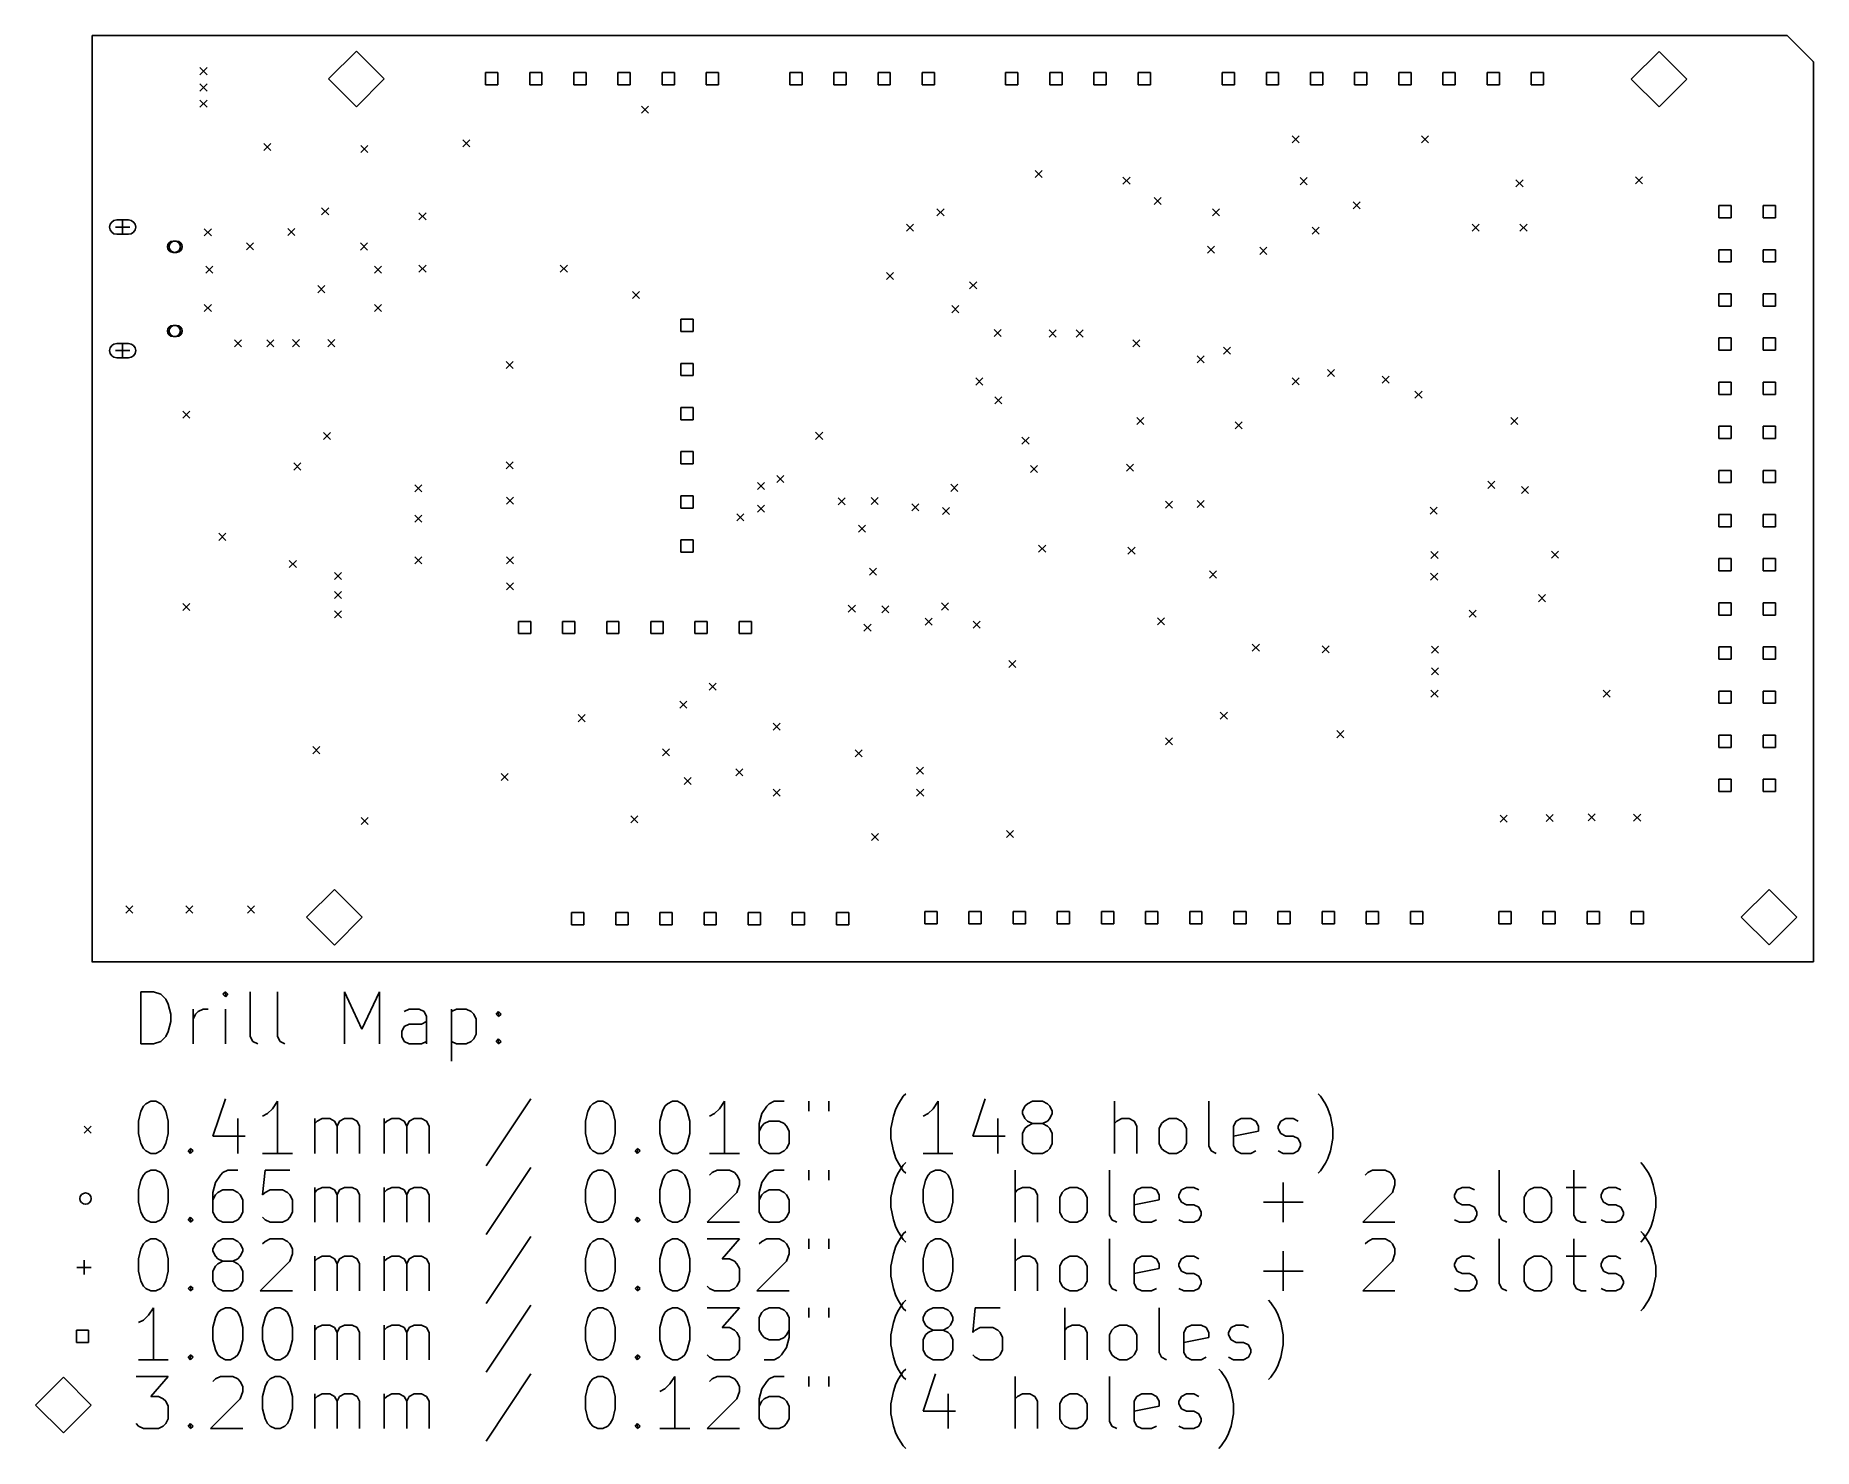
# Model space of a CAD drawing. Extents: x 88 to 190, y -142 to -60.
import ezdxf

# ---------------------------------------------------------------- set-up
doc = ezdxf.new("R2010")
doc.units = 0
doc.header["$MEASUREMENT"] = 0
doc.layers.add('BLACK', color=7, linetype='CONTINUOUS')

msp = doc.modelspace()

# ---------------------------------------------------------------- linework, layer by layer
at = {"layer": 'BLACK', "linetype": 'CONTINUOUS'}
for p, q in [((90.94, -60.27), (90.96, -60.27)), ((90.94, -113.58), (90.94, -60.27)), ((90.97, -60.27), (188.42, -60.27)), ((188.42, -60.27), (188.43, -60.27)), ((188.43, -60.27), (188.44, -60.27)), ((188.44, -60.27), (188.45, -60.27)), ((188.45, -60.27), (189.95, -61.77)), ((106.15, -61.17), (104.55, -62.77)), ((107.75, -62.77), (106.15, -61.17)), ((181.09, -61.18), (179.49, -62.78)), ((182.69, -62.78), (181.09, -61.18)), ((97.1468, -62.1168), (97.5532, -62.5232)), ((97.5532, -62.1168), (97.1468, -62.5232)), ((189.95, -61.77), (189.96, -61.78)), ((189.96, -61.78), (189.97, -61.79)), ((189.97, -61.79), (189.97, -113.53)), ((97.1468, -63.0568), (97.5532, -63.4632)), ((97.5532, -63.0568), (97.1468, -63.4632)), ((104.55, -62.77), (106.15, -64.37)), ((106.15, -64.37), (107.75, -62.77)), ((114.284, -62.3964), (113.576, -62.3964)), ((113.576, -62.3964), (113.576, -63.1036)), ((113.576, -63.1036), (114.284, -63.1036)), ((114.284, -63.1036), (114.284, -62.3964)), ((116.824, -62.3964), (116.116, -62.3964)), ((116.116, -62.3964), (116.116, -63.1036)), ((116.116, -63.1036), (116.824, -63.1036)), ((116.824, -63.1036), (116.824, -62.3964)), ((119.364, -62.3964), (118.656, -62.3964)), ((118.656, -62.3964), (118.656, -63.1036)), ((118.656, -63.1036), (119.364, -63.1036)), ((119.364, -63.1036), (119.364, -62.3964)), ((121.904, -62.3964), (121.196, -62.3964)), ((121.196, -62.3964), (121.196, -63.1036)), ((121.196, -63.1036), (121.904, -63.1036)), ((121.904, -63.1036), (121.904, -62.3964)), ((124.444, -62.3964), (123.736, -62.3964)), ((123.736, -62.3964), (123.736, -63.1036)), ((123.736, -63.1036), (124.444, -63.1036)), ((124.444, -63.1036), (124.444, -62.3964)), ((126.984, -62.3964), (126.276, -62.3964)), ((126.276, -62.3964), (126.276, -63.1036)), ((126.276, -63.1036), (126.984, -63.1036)), ((126.984, -63.1036), (126.984, -62.3964)), ((131.784, -62.3964), (131.076, -62.3964)), ((131.076, -62.3964), (131.076, -63.1036)), ((131.076, -63.1036), (131.784, -63.1036)), ((131.784, -63.1036), (131.784, -62.3964)), ((134.324, -62.3964), (133.616, -62.3964)), ((133.616, -62.3964), (133.616, -63.1036)), ((133.616, -63.1036), (134.324, -63.1036)), ((134.324, -63.1036), (134.324, -62.3964)), ((136.864, -62.3964), (136.156, -62.3964)), ((136.156, -62.3964), (136.156, -63.1036)), ((136.156, -63.1036), (136.864, -63.1036)), ((136.864, -63.1036), (136.864, -62.3964)), ((139.404, -62.3964), (138.696, -62.3964)), ((138.696, -62.3964), (138.696, -63.1036)), ((138.696, -63.1036), (139.404, -63.1036)), ((139.404, -63.1036), (139.404, -62.3964)), ((144.204, -62.3964), (143.496, -62.3964)), ((143.496, -62.3964), (143.496, -63.1036)), ((143.496, -63.1036), (144.204, -63.1036)), ((144.204, -63.1036), (144.204, -62.3964)), ((146.744, -62.3964), (146.036, -62.3964)), ((146.036, -62.3964), (146.036, -63.1036)), ((146.036, -63.1036), (146.744, -63.1036)), ((146.744, -63.1036), (146.744, -62.3964)), ((149.284, -62.3964), (148.576, -62.3964)), ((148.576, -62.3964), (148.576, -63.1036)), ((148.576, -63.1036), (149.284, -63.1036)), ((149.284, -63.1036), (149.284, -62.3964)), ((151.824, -62.3964), (151.116, -62.3964)), ((151.116, -62.3964), (151.116, -63.1036)), ((151.116, -63.1036), (151.824, -63.1036)), ((151.824, -63.1036), (151.824, -62.3964)), ((156.664, -62.3964), (155.956, -62.3964)), ((155.956, -62.3964), (155.956, -63.1036)), ((155.956, -63.1036), (156.664, -63.1036)), ((156.664, -63.1036), (156.664, -62.3964)), ((159.204, -62.3964), (158.496, -62.3964)), ((158.496, -62.3964), (158.496, -63.1036)), ((158.496, -63.1036), (159.204, -63.1036)), ((159.204, -63.1036), (159.204, -62.3964)), ((161.744, -62.3964), (161.036, -62.3964)), ((161.036, -62.3964), (161.036, -63.1036)), ((161.036, -63.1036), (161.744, -63.1036)), ((161.744, -63.1036), (161.744, -62.3964)), ((164.284, -62.3964), (163.576, -62.3964)), ((163.576, -62.3964), (163.576, -63.1036)), ((163.576, -63.1036), (164.284, -63.1036)), ((164.284, -63.1036), (164.284, -62.3964)), ((166.824, -62.3964), (166.116, -62.3964)), ((166.116, -62.3964), (166.116, -63.1036)), ((166.116, -63.1036), (166.824, -63.1036)), ((166.824, -63.1036), (166.824, -62.3964)), ((169.364, -62.3964), (168.656, -62.3964)), ((168.656, -62.3964), (168.656, -63.1036)), ((168.656, -63.1036), (169.364, -63.1036)), ((169.364, -63.1036), (169.364, -62.3964)), ((171.904, -62.3964), (171.196, -62.3964)), ((171.196, -62.3964), (171.196, -63.1036)), ((171.196, -63.1036), (171.904, -63.1036)), ((171.904, -63.1036), (171.904, -62.3964)), ((174.444, -62.3964), (173.736, -62.3964)), ((173.736, -62.3964), (173.736, -63.1036)), ((173.736, -63.1036), (174.444, -63.1036)), ((174.444, -63.1036), (174.444, -62.3964)), ((179.49, -62.78), (181.09, -64.38)), ((181.09, -64.38), (182.69, -62.78)), ((97.1468, -63.9868), (97.5532, -64.3932)), ((97.5532, -63.9868), (97.1468, -64.3932)), ((122.547, -64.3268), (122.953, -64.7332)), ((122.953, -64.3268), (122.547, -64.7332)), ((100.817, -66.4768), (101.223, -66.8832)), ((101.223, -66.4768), (100.817, -66.8832)), ((112.262, -66.2768), (112.668, -66.6832)), ((112.668, -66.2768), (112.262, -66.6832)), ((159.987, -66.0468), (160.393, -66.4532)), ((160.393, -66.0468), (159.987, -66.4532)), ((167.417, -66.0368), (167.823, -66.4432)), ((167.823, -66.0368), (167.417, -66.4432)), ((106.397, -66.5968), (106.803, -67.0032)), ((106.803, -66.5968), (106.397, -67.0032)), ((145.187, -68.0368), (145.593, -68.4432)), ((145.593, -68.0368), (145.187, -68.4432)), ((150.247, -68.4168), (150.653, -68.8232)), ((150.653, -68.4168), (150.247, -68.8232)), ((160.437, -68.4468), (160.843, -68.8532)), ((160.843, -68.4468), (160.437, -68.8532)), ((179.727, -68.3968), (180.133, -68.8032)), ((180.133, -68.3968), (179.727, -68.8032)), ((172.857, -68.5768), (173.263, -68.9832)), ((173.263, -68.5768), (172.857, -68.9832)), ((104.147, -70.1868), (104.553, -70.5932)), ((104.553, -70.1868), (104.147, -70.5932)), ((109.747, -70.4718), (110.153, -70.8782)), ((110.153, -70.4718), (109.747, -70.8782)), ((139.547, -70.2368), (139.953, -70.6432)), ((139.953, -70.2368), (139.547, -70.6432)), ((152.047, -69.5968), (152.453, -70.0032)), ((152.453, -69.5968), (152.047, -70.0032)), ((155.397, -70.2468), (155.803, -70.6532)), ((155.803, -70.2468), (155.397, -70.6532)), ((163.497, -69.8468), (163.903, -70.2532)), ((163.903, -69.8468), (163.497, -70.2532)), ((185.244, -70.0564), (184.536, -70.0564)), ((184.536, -70.0564), (184.536, -70.7636)), ((185.244, -70.7636), (185.244, -70.0564)), ((187.784, -70.0564), (187.076, -70.0564)), ((187.076, -70.0564), (187.076, -70.7636)), ((187.784, -70.7636), (187.784, -70.0564)), ((92.2875, -71.2938), (93.1125, -71.2938)), ((92.3625, -70.8812), (93.0375, -70.8812)), ((92.7, -70.8812), (92.7, -71.7062)), ((97.3968, -71.3968), (97.8032, -71.8032)), ((97.8032, -71.3968), (97.3968, -71.8032)), ((102.207, -71.3668), (102.613, -71.7732)), ((102.613, -71.3668), (102.207, -71.7732)), ((137.787, -71.1168), (138.193, -71.5232)), ((138.193, -71.1168), (137.787, -71.5232)), ((161.127, -71.2968), (161.533, -71.7032)), ((161.533, -71.2968), (161.127, -71.7032)), ((170.337, -71.1168), (170.743, -71.5232)), ((170.743, -71.1168), (170.337, -71.5232)), ((173.087, -71.1168), (173.493, -71.5232)), ((173.493, -71.1168), (173.087, -71.5232)), ((184.536, -70.7636), (185.244, -70.7636)), ((187.076, -70.7636), (187.784, -70.7636)), ((92.3625, -71.7062), (93.0375, -71.7062)), ((95.6, -72.1), (95.8, -72.1)), ((99.8268, -72.1968), (100.233, -72.6032)), ((100.233, -72.1968), (99.8268, -72.6032)), ((106.377, -72.2068), (106.783, -72.6132)), ((106.783, -72.2068), (106.377, -72.6132)), ((155.107, -72.3868), (155.513, -72.7932)), ((155.513, -72.3868), (155.107, -72.7932)), ((158.127, -72.4568), (158.533, -72.8632)), ((158.533, -72.4568), (158.127, -72.8632)), ((185.244, -72.5964), (184.536, -72.5964)), ((184.536, -72.5964), (184.536, -73.3036)), ((185.244, -73.3036), (185.244, -72.5964)), ((187.784, -72.5964), (187.076, -72.5964)), ((187.076, -72.5964), (187.076, -73.3036)), ((187.784, -73.3036), (187.784, -72.5964)), ((95.6, -72.75), (95.8, -72.75)), ((97.4843, -73.5468), (97.8907, -73.9532)), ((97.8907, -73.5468), (97.4843, -73.9532)), ((107.187, -73.5468), (107.593, -73.9532)), ((107.593, -73.5468), (107.187, -73.9532)), ((109.747, -73.4868), (110.153, -73.8932)), ((110.153, -73.4868), (109.747, -73.8932)), ((117.877, -73.4868), (118.283, -73.8932)), ((118.283, -73.4868), (117.877, -73.8932)), ((184.536, -73.3036), (185.244, -73.3036)), ((187.076, -73.3036), (187.784, -73.3036)), ((103.927, -74.6624), (104.333, -75.0688)), ((104.333, -74.6624), (103.927, -75.0688)), ((136.647, -73.9068), (137.053, -74.3132)), ((137.053, -73.9068), (136.647, -74.3132)), ((141.427, -74.4368), (141.833, -74.8432)), ((141.833, -74.4368), (141.427, -74.8432)), ((122.037, -75.0068), (122.443, -75.4132)), ((122.443, -75.0068), (122.037, -75.4132)), ((185.244, -75.1364), (184.536, -75.1364)), ((184.536, -75.1364), (184.536, -75.8436)), ((185.244, -75.8436), (185.244, -75.1364)), ((187.784, -75.1364), (187.076, -75.1364)), ((187.076, -75.1364), (187.076, -75.8436)), ((187.784, -75.8436), (187.784, -75.1364)), ((97.3968, -75.7468), (97.8032, -76.1532)), ((97.8032, -75.7468), (97.3968, -76.1532)), ((107.187, -75.7468), (107.593, -76.1532)), ((107.593, -75.7468), (107.187, -76.1532)), ((125.524, -76.5964), (124.816, -76.5964)), ((124.816, -76.5964), (124.816, -77.3036)), ((125.524, -77.3036), (125.524, -76.5964)), ((140.407, -75.8168), (140.813, -76.2232)), ((140.813, -75.8168), (140.407, -76.2232)), ((184.536, -75.8436), (185.244, -75.8436)), ((187.076, -75.8436), (187.784, -75.8436)), ((95.6, -76.95), (95.8, -76.95)), ((95.6, -77.6), (95.8, -77.6)), ((124.816, -77.3036), (125.524, -77.3036)), ((142.837, -77.1868), (143.243, -77.5932)), ((143.243, -77.1868), (142.837, -77.5932)), ((145.997, -77.2168), (146.403, -77.6232)), ((146.403, -77.2168), (145.997, -77.6232)), ((147.557, -77.2168), (147.963, -77.6232)), ((147.963, -77.2168), (147.557, -77.6232)), ((185.244, -77.6764), (184.536, -77.6764)), ((184.536, -77.6764), (184.536, -78.3836)), ((185.244, -78.3836), (185.244, -77.6764)), ((187.784, -77.6764), (187.076, -77.6764)), ((187.076, -77.6764), (187.076, -78.3836)), ((187.784, -78.3836), (187.784, -77.6764)), ((92.2875, -78.4062), (93.1125, -78.4062)), ((92.3625, -77.9937), (93.0375, -77.9937)), ((92.7, -77.9937), (92.7, -78.8187)), ((99.1368, -77.7768), (99.5432, -78.1832)), ((99.5432, -77.7768), (99.1368, -78.1832)), ((100.987, -77.7868), (101.393, -78.1932)), ((101.393, -77.7868), (100.987, -78.1932)), ((102.467, -77.7712), (102.873, -78.1776)), ((102.873, -77.7712), (102.467, -78.1776)), ((104.507, -77.7712), (104.913, -78.1776)), ((104.913, -77.7712), (104.507, -78.1776)), ((150.817, -77.7868), (151.223, -78.1932)), ((151.223, -77.7868), (150.817, -78.1932)), ((154.507, -78.6968), (154.913, -79.1032)), ((154.913, -78.6968), (154.507, -79.1032)), ((156.027, -78.2068), (156.433, -78.6132)), ((156.433, -78.2068), (156.027, -78.6132)), ((184.536, -78.3836), (185.244, -78.3836)), ((187.076, -78.3836), (187.784, -78.3836)), ((92.3625, -78.8187), (93.0375, -78.8187)), ((114.767, -79.0268), (115.173, -79.4332)), ((115.173, -79.0268), (114.767, -79.4332)), ((125.524, -79.1364), (124.816, -79.1364)), ((124.816, -79.1364), (124.816, -79.8436)), ((125.524, -79.8436), (125.524, -79.1364)), ((162.007, -79.4868), (162.413, -79.8932)), ((162.413, -79.4868), (162.007, -79.8932)), ((124.816, -79.8436), (125.524, -79.8436)), ((141.777, -79.9768), (142.183, -80.3832)), ((142.183, -79.9768), (141.777, -80.3832)), ((159.987, -79.9668), (160.393, -80.3732)), ((160.393, -79.9668), (159.987, -80.3732)), ((165.157, -79.8668), (165.563, -80.2732)), ((165.563, -79.8668), (165.157, -80.2732)), ((167.047, -80.7368), (167.453, -81.1432)), ((167.453, -80.7368), (167.047, -81.1432)), ((185.244, -80.2164), (184.536, -80.2164)), ((184.536, -80.2164), (184.536, -80.9236)), ((185.244, -80.9236), (185.244, -80.2164)), ((187.784, -80.2164), (187.076, -80.2164)), ((187.076, -80.2164), (187.076, -80.9236)), ((187.784, -80.9236), (187.784, -80.2164)), ((125.524, -81.6764), (124.816, -81.6764)), ((124.816, -81.6764), (124.816, -82.3836)), ((125.524, -82.3836), (125.524, -81.6764)), ((142.867, -81.0668), (143.273, -81.4732)), ((143.273, -81.0668), (142.867, -81.4732)), ((184.536, -80.9236), (185.244, -80.9236)), ((187.076, -80.9236), (187.784, -80.9236)), ((96.163, -81.8868), (96.5694, -82.2932)), ((96.5694, -81.8868), (96.163, -82.2932)), ((124.816, -82.3836), (125.524, -82.3836)), ((151.037, -82.2568), (151.443, -82.6632)), ((151.443, -82.2568), (151.037, -82.6632)), ((156.707, -82.4968), (157.113, -82.9032)), ((157.113, -82.4968), (156.707, -82.9032)), ((172.557, -82.2568), (172.963, -82.6632)), ((172.963, -82.2568), (172.557, -82.6632)), ((185.244, -82.7564), (184.536, -82.7564)), ((184.536, -82.7564), (184.536, -83.4636)), ((185.244, -83.4636), (185.244, -82.7564)), ((187.784, -82.7564), (187.076, -82.7564)), ((187.076, -82.7564), (187.076, -83.4636)), ((187.784, -83.4636), (187.784, -82.7564)), ((104.257, -83.1168), (104.663, -83.5232)), ((104.663, -83.1168), (104.257, -83.5232)), ((132.567, -83.1068), (132.973, -83.5132)), ((132.973, -83.1068), (132.567, -83.5132)), ((144.437, -83.3868), (144.843, -83.7932)), ((144.843, -83.3868), (144.437, -83.7932)), ((184.536, -83.4636), (185.244, -83.4636)), ((187.076, -83.4636), (187.784, -83.4636)), ((102.552, -84.8718), (102.958, -85.2782)), ((102.958, -84.8718), (102.552, -85.2782)), ((114.767, -84.7968), (115.173, -85.2032)), ((115.173, -84.7968), (114.767, -85.2032)), ((125.524, -84.2164), (124.816, -84.2164)), ((124.816, -84.2164), (124.816, -84.9236)), ((125.524, -84.9236), (125.524, -84.2164)), ((124.816, -84.9236), (125.524, -84.9236)), ((130.327, -85.5968), (130.733, -86.0032)), ((130.733, -85.5968), (130.327, -86.0032)), ((130.327, -85.5968), (130.733, -86.0032)), ((130.733, -85.5968), (130.327, -86.0032)), ((144.927, -85.0168), (145.333, -85.4232)), ((145.333, -85.0168), (144.927, -85.4232)), ((150.457, -84.9368), (150.863, -85.3432)), ((150.863, -84.9368), (150.457, -85.3432)), ((185.244, -85.2964), (184.536, -85.2964)), ((184.536, -85.2964), (184.536, -86.0036)), ((185.244, -86.0036), (185.244, -85.2964)), ((187.784, -85.2964), (187.076, -85.2964)), ((187.076, -85.2964), (187.076, -86.0036)), ((187.784, -86.0036), (187.784, -85.2964)), ((109.507, -86.1268), (109.913, -86.5332)), ((109.913, -86.1268), (109.507, -86.5332)), ((114.777, -86.8368), (115.183, -87.2432)), ((115.183, -86.8368), (114.777, -87.2432)), ((125.524, -86.7564), (124.816, -86.7564)), ((124.816, -86.7564), (124.816, -87.4636)), ((125.524, -87.4636), (125.524, -86.7564)), ((129.227, -85.9968), (129.633, -86.4032)), ((129.633, -85.9968), (129.227, -86.4032)), ((133.857, -86.8768), (134.263, -87.2832)), ((134.263, -86.8768), (133.857, -87.2832)), ((135.757, -86.8568), (136.163, -87.2632)), ((136.163, -86.8568), (135.757, -87.2632)), ((140.347, -86.0968), (140.753, -86.5032)), ((140.753, -86.0968), (140.347, -86.5032)), ((171.237, -85.9268), (171.643, -86.3332)), ((171.643, -85.9268), (171.237, -86.3332)), ((173.167, -86.2268), (173.573, -86.6332)), ((173.573, -86.2268), (173.167, -86.6332)), ((184.536, -86.0036), (185.244, -86.0036)), ((187.076, -86.0036), (187.784, -86.0036)), ((109.507, -87.8668), (109.913, -88.2732)), ((109.913, -87.8668), (109.507, -88.2732)), ((124.816, -87.4636), (125.524, -87.4636)), ((128.027, -87.7968), (128.433, -88.2032)), ((128.433, -87.7968), (128.027, -88.2032)), ((129.227, -87.2968), (129.633, -87.7032)), ((129.633, -87.2968), (129.227, -87.7032)), ((129.227, -87.2968), (129.633, -87.7032)), ((129.633, -87.2968), (129.227, -87.7032)), ((138.097, -87.2168), (138.503, -87.6232)), ((138.503, -87.2168), (138.097, -87.6232)), ((139.867, -87.4268), (140.273, -87.8332)), ((140.273, -87.4268), (139.867, -87.8332)), ((152.687, -87.0668), (153.093, -87.4732)), ((153.093, -87.0668), (152.687, -87.4732)), ((154.517, -87.0268), (154.923, -87.4332)), ((154.923, -87.0268), (154.517, -87.4332)), ((167.917, -87.4168), (168.323, -87.8232)), ((168.323, -87.4168), (167.917, -87.8232)), ((185.244, -87.8364), (184.536, -87.8364)), ((184.536, -87.8364), (184.536, -88.5436)), ((185.244, -88.5436), (185.244, -87.8364)), ((187.784, -87.8364), (187.076, -87.8364)), ((187.076, -87.8364), (187.076, -88.5436)), ((187.784, -88.5436), (187.784, -87.8364)), ((98.2368, -88.9168), (98.6432, -89.3232)), ((98.6432, -88.9168), (98.2368, -89.3232)), ((135.027, -88.4468), (135.433, -88.8532)), ((135.433, -88.4468), (135.027, -88.8532)), ((184.536, -88.5436), (185.244, -88.5436)), ((187.076, -88.5436), (187.784, -88.5436)), ((125.524, -89.2964), (124.816, -89.2964)), ((124.816, -89.2964), (124.816, -90.0036)), ((124.816, -90.0036), (125.524, -90.0036)), ((125.524, -90.0036), (125.524, -89.2964)), ((145.397, -89.5968), (145.803, -90.0032)), ((145.803, -89.5968), (145.397, -90.0032)), ((150.537, -89.7168), (150.943, -90.1232)), ((150.943, -89.7168), (150.537, -90.1232)), ((167.967, -89.9568), (168.373, -90.3632)), ((168.373, -89.9568), (167.967, -90.3632)), ((174.897, -89.9468), (175.303, -90.3532)), ((175.303, -89.9468), (174.897, -90.3532)), ((102.287, -90.4768), (102.693, -90.8832)), ((102.693, -90.4768), (102.287, -90.8832)), ((109.507, -90.2768), (109.913, -90.6832)), ((109.913, -90.2768), (109.507, -90.6832)), ((114.787, -90.2768), (115.193, -90.6832)), ((115.193, -90.2768), (114.787, -90.6832)), ((135.667, -90.9168), (136.073, -91.3232)), ((136.073, -90.9168), (135.667, -91.3232)), ((185.244, -90.3764), (184.536, -90.3764)), ((184.536, -90.3764), (184.536, -91.0836)), ((185.244, -91.0836), (185.244, -90.3764)), ((187.784, -90.3764), (187.076, -90.3764)), ((187.076, -90.3764), (187.076, -91.0836)), ((187.784, -91.0836), (187.784, -90.3764)), ((104.887, -91.1668), (105.293, -91.5732)), ((105.293, -91.1668), (104.887, -91.5732)), ((114.787, -91.7668), (115.193, -92.1732)), ((115.193, -91.7668), (114.787, -92.1732)), ((155.217, -91.0868), (155.623, -91.4932)), ((155.623, -91.0868), (155.217, -91.4932)), ((167.947, -91.2068), (168.353, -91.6132)), ((168.353, -91.2068), (167.947, -91.6132)), ((184.536, -91.0836), (185.244, -91.0836)), ((187.076, -91.0836), (187.784, -91.0836)), ((96.163, -92.9606), (96.5694, -93.367)), ((96.5694, -92.9606), (96.163, -93.367)), ((104.887, -92.2668), (105.293, -92.6732)), ((105.293, -92.2668), (104.887, -92.6732)), ((134.447, -93.0468), (134.853, -93.4532)), ((134.853, -93.0468), (134.447, -93.4532)), ((139.807, -92.9268), (140.213, -93.3332)), ((140.213, -92.9268), (139.807, -93.3332)), ((174.147, -92.4468), (174.553, -92.8532)), ((174.553, -92.4468), (174.147, -92.8532)), ((185.244, -92.9164), (184.536, -92.9164)), ((184.536, -92.9164), (184.536, -93.6236)), ((185.244, -93.6236), (185.244, -92.9164)), ((187.784, -92.9164), (187.076, -92.9164)), ((187.076, -92.9164), (187.076, -93.6236)), ((187.784, -93.6236), (187.784, -92.9164)), ((104.887, -93.3768), (105.293, -93.7832)), ((105.293, -93.3768), (104.887, -93.7832)), ((116.174, -93.9864), (115.466, -93.9864)), ((115.466, -93.9864), (115.466, -94.6936)), ((116.174, -94.6936), (116.174, -93.9864)), ((118.714, -93.9864), (118.006, -93.9864)), ((118.006, -93.9864), (118.006, -94.6936)), ((118.714, -94.6936), (118.714, -93.9864)), ((121.254, -93.9864), (120.546, -93.9864)), ((120.546, -93.9864), (120.546, -94.6936)), ((121.254, -94.6936), (121.254, -93.9864)), ((123.794, -93.9864), (123.086, -93.9864)), ((123.086, -93.9864), (123.086, -94.6936)), ((123.794, -94.6936), (123.794, -93.9864)), ((126.334, -93.9864), (125.626, -93.9864)), ((125.626, -93.9864), (125.626, -94.6936)), ((126.334, -94.6936), (126.334, -93.9864)), ((128.874, -93.9864), (128.166, -93.9864)), ((128.166, -93.9864), (128.166, -94.6936)), ((128.874, -94.6936), (128.874, -93.9864)), ((136.367, -93.0968), (136.773, -93.5032)), ((136.773, -93.0968), (136.367, -93.5032)), ((138.867, -93.8068), (139.273, -94.2132)), ((139.273, -93.8068), (138.867, -94.2132)), ((141.627, -93.9768), (142.033, -94.3832)), ((142.033, -93.9768), (141.627, -94.3832)), ((152.227, -93.7868), (152.633, -94.1932)), ((152.633, -93.7868), (152.227, -94.1932)), ((170.167, -93.3368), (170.573, -93.7432)), ((170.573, -93.3368), (170.167, -93.7432)), ((184.536, -93.6236), (185.244, -93.6236)), ((187.076, -93.6236), (187.784, -93.6236)), ((115.466, -94.6936), (116.174, -94.6936)), ((118.006, -94.6936), (118.714, -94.6936)), ((120.546, -94.6936), (121.254, -94.6936)), ((123.086, -94.6936), (123.794, -94.6936)), ((125.626, -94.6936), (126.334, -94.6936)), ((128.166, -94.6936), (128.874, -94.6936)), ((135.347, -94.1468), (135.753, -94.5532)), ((135.753, -94.1468), (135.347, -94.5532)), ((157.687, -95.2968), (158.093, -95.7032)), ((158.093, -95.2968), (157.687, -95.7032)), ((161.702, -95.3918), (162.108, -95.7982)), ((162.108, -95.3918), (161.702, -95.7982)), ((167.997, -95.4068), (168.403, -95.8132)), ((168.403, -95.4068), (167.997, -95.8132)), ((185.244, -95.4564), (184.536, -95.4564)), ((184.536, -95.4564), (184.536, -96.1636)), ((185.244, -96.1636), (185.244, -95.4564)), ((187.784, -95.4564), (187.076, -95.4564)), ((187.076, -95.4564), (187.076, -96.1636)), ((187.784, -96.1636), (187.784, -95.4564)), ((143.677, -96.2368), (144.083, -96.6432)), ((144.083, -96.2368), (143.677, -96.6432)), ((167.997, -96.6568), (168.403, -97.0632)), ((168.403, -96.6568), (167.997, -97.0632)), ((184.536, -96.1636), (185.244, -96.1636)), ((187.076, -96.1636), (187.784, -96.1636)), ((126.437, -97.5468), (126.843, -97.9532)), ((126.843, -97.5468), (126.437, -97.9532)), ((167.967, -97.9468), (168.373, -98.3532)), ((168.373, -97.9468), (167.967, -98.3532)), ((177.877, -97.9468), (178.283, -98.3532)), ((178.283, -97.9468), (177.877, -98.3532)), ((185.244, -97.9964), (184.536, -97.9964)), ((184.536, -97.9964), (184.536, -98.7036)), ((185.244, -98.7036), (185.244, -97.9964)), ((187.784, -97.9964), (187.076, -97.9964)), ((187.076, -97.9964), (187.076, -98.7036)), ((187.784, -98.7036), (187.784, -97.9964)), ((124.747, -98.5718), (125.153, -98.9782)), ((125.153, -98.5718), (124.747, -98.9782)), ((155.847, -99.2068), (156.253, -99.6132)), ((156.253, -99.2068), (155.847, -99.6132)), ((184.536, -98.7036), (185.244, -98.7036)), ((187.076, -98.7036), (187.784, -98.7036)), ((118.897, -99.3568), (119.303, -99.7632)), ((119.303, -99.3568), (118.897, -99.7632)), ((130.127, -99.8368), (130.533, -100.243)), ((130.533, -99.8368), (130.127, -100.243)), ((103.637, -101.197), (104.043, -101.603)), ((104.043, -101.197), (103.637, -101.603)), ((152.687, -100.687), (153.093, -101.093)), ((153.093, -100.687), (152.687, -101.093)), ((162.557, -100.277), (162.963, -100.683)), ((162.963, -100.277), (162.557, -100.683)), ((185.244, -100.536), (184.536, -100.536)), ((184.536, -100.536), (184.536, -101.244)), ((184.536, -101.244), (185.244, -101.244)), ((185.244, -101.244), (185.244, -100.536)), ((187.784, -100.536), (187.076, -100.536)), ((187.076, -100.536), (187.076, -101.244)), ((187.076, -101.244), (187.784, -101.244)), ((187.784, -101.244), (187.784, -100.536)), ((123.752, -101.322), (124.158, -101.728)), ((124.158, -101.322), (123.752, -101.728)), ((134.847, -101.377), (135.253, -101.783)), ((135.253, -101.377), (134.847, -101.783)), ((114.477, -102.747), (114.883, -103.153)), ((114.883, -102.747), (114.477, -103.153)), ((125.007, -102.967), (125.413, -103.373)), ((125.413, -102.967), (125.007, -103.373)), ((127.977, -102.467), (128.383, -102.873)), ((128.383, -102.467), (127.977, -102.873)), ((138.367, -102.377), (138.773, -102.783)), ((138.773, -102.377), (138.367, -102.783)), ((185.244, -103.076), (184.536, -103.076)), ((184.536, -103.076), (184.536, -103.784)), ((185.244, -103.784), (185.244, -103.076)), ((187.784, -103.076), (187.076, -103.076)), ((187.076, -103.076), (187.076, -103.784)), ((187.784, -103.784), (187.784, -103.076)), ((130.117, -103.647), (130.523, -104.053)), ((130.523, -103.647), (130.117, -104.053)), ((138.377, -103.647), (138.783, -104.053)), ((138.783, -103.647), (138.377, -104.053)), ((184.536, -103.784), (185.244, -103.784)), ((187.076, -103.784), (187.784, -103.784)), ((106.417, -105.277), (106.823, -105.683)), ((106.823, -105.277), (106.417, -105.683)), ((121.927, -105.177), (122.333, -105.583)), ((122.333, -105.177), (121.927, -105.583)), ((171.947, -105.147), (172.353, -105.553)), ((172.353, -105.147), (171.947, -105.553)), ((174.587, -105.107), (174.993, -105.513)), ((174.993, -105.107), (174.587, -105.513)), ((177.007, -105.057), (177.413, -105.463)), ((177.413, -105.057), (177.007, -105.463)), ((179.627, -105.077), (180.033, -105.483)), ((180.033, -105.077), (179.627, -105.483)), ((135.777, -106.197), (136.183, -106.603)), ((136.183, -106.197), (135.777, -106.603)), ((143.547, -106.017), (143.953, -106.423)), ((143.953, -106.017), (143.547, -106.423)), ((104.88, -109.42), (103.28, -111.02)), ((106.48, -111.02), (104.88, -109.42)), ((187.42, -109.41), (185.82, -111.01)), ((189.02, -111.01), (187.42, -109.41)), ((92.8868, -110.367), (93.2932, -110.773)), ((93.2932, -110.367), (92.8868, -110.773)), ((96.3268, -110.367), (96.7332, -110.773)), ((96.7332, -110.367), (96.3268, -110.773)), ((99.8868, -110.367), (100.293, -110.773)), ((100.293, -110.367), (99.8868, -110.773)), ((103.28, -111.02), (104.88, -112.62)), ((104.88, -112.62), (106.48, -111.02)), ((119.234, -110.736), (118.526, -110.736)), ((118.526, -110.736), (118.526, -111.444)), ((118.526, -111.444), (119.234, -111.444)), ((119.234, -111.444), (119.234, -110.736)), ((121.774, -110.736), (121.066, -110.736)), ((121.066, -110.736), (121.066, -111.444)), ((121.066, -111.444), (121.774, -111.444)), ((121.774, -111.444), (121.774, -110.736)), ((124.314, -110.736), (123.606, -110.736)), ((123.606, -110.736), (123.606, -111.444)), ((123.606, -111.444), (124.314, -111.444)), ((124.314, -111.444), (124.314, -110.736)), ((126.854, -110.736), (126.146, -110.736)), ((126.146, -110.736), (126.146, -111.444)), ((126.146, -111.444), (126.854, -111.444)), ((126.854, -111.444), (126.854, -110.736)), ((129.394, -110.736), (128.686, -110.736)), ((128.686, -110.736), (128.686, -111.444)), ((128.686, -111.444), (129.394, -111.444)), ((129.394, -111.444), (129.394, -110.736)), ((131.934, -110.736), (131.226, -110.736)), ((131.226, -110.736), (131.226, -111.444)), ((131.226, -111.444), (131.934, -111.444)), ((131.934, -111.444), (131.934, -110.736)), ((134.474, -110.736), (133.766, -110.736)), ((133.766, -110.736), (133.766, -111.444)), ((133.766, -111.444), (134.474, -111.444)), ((134.474, -111.444), (134.474, -110.736)), ((139.554, -110.686), (138.846, -110.686)), ((138.846, -110.686), (138.846, -111.394)), ((138.846, -111.394), (139.554, -111.394)), ((139.554, -111.394), (139.554, -110.686)), ((142.094, -110.686), (141.386, -110.686)), ((141.386, -110.686), (141.386, -111.394)), ((141.386, -111.394), (142.094, -111.394)), ((142.094, -111.394), (142.094, -110.686)), ((144.634, -110.686), (143.926, -110.686)), ((143.926, -110.686), (143.926, -111.394)), ((143.926, -111.394), (144.634, -111.394)), ((144.634, -111.394), (144.634, -110.686)), ((147.174, -110.686), (146.466, -110.686)), ((146.466, -110.686), (146.466, -111.394)), ((146.466, -111.394), (147.174, -111.394)), ((147.174, -111.394), (147.174, -110.686)), ((149.714, -110.686), (149.006, -110.686)), ((149.006, -110.686), (149.006, -111.394)), ((149.006, -111.394), (149.714, -111.394)), ((149.714, -111.394), (149.714, -110.686)), ((152.254, -110.686), (151.546, -110.686)), ((151.546, -110.686), (151.546, -111.394)), ((151.546, -111.394), (152.254, -111.394)), ((152.254, -111.394), (152.254, -110.686)), ((154.794, -110.686), (154.086, -110.686)), ((154.086, -110.686), (154.086, -111.394)), ((154.086, -111.394), (154.794, -111.394)), ((154.794, -111.394), (154.794, -110.686)), ((157.334, -110.686), (156.626, -110.686)), ((156.626, -110.686), (156.626, -111.394)), ((156.626, -111.394), (157.334, -111.394)), ((157.334, -111.394), (157.334, -110.686)), ((159.874, -110.686), (159.166, -110.686)), ((159.166, -110.686), (159.166, -111.394)), ((159.166, -111.394), (159.874, -111.394)), ((159.874, -111.394), (159.874, -110.686)), ((162.414, -110.686), (161.706, -110.686)), ((161.706, -110.686), (161.706, -111.394)), ((161.706, -111.394), (162.414, -111.394)), ((162.414, -111.394), (162.414, -110.686)), ((164.954, -110.686), (164.246, -110.686)), ((164.246, -110.686), (164.246, -111.394)), ((164.246, -111.394), (164.954, -111.394)), ((164.954, -111.394), (164.954, -110.686)), ((167.494, -110.686), (166.786, -110.686)), ((166.786, -110.686), (166.786, -111.394)), ((166.786, -111.394), (167.494, -111.394)), ((167.494, -111.394), (167.494, -110.686)), ((172.574, -110.686), (171.866, -110.686)), ((171.866, -110.686), (171.866, -111.394)), ((171.866, -111.394), (172.574, -111.394)), ((172.574, -111.394), (172.574, -110.686)), ((175.114, -110.686), (174.406, -110.686)), ((174.406, -110.686), (174.406, -111.394)), ((174.406, -111.394), (175.114, -111.394)), ((175.114, -111.394), (175.114, -110.686)), ((177.654, -110.686), (176.946, -110.686)), ((176.946, -110.686), (176.946, -111.394)), ((176.946, -111.394), (177.654, -111.394)), ((177.654, -111.394), (177.654, -110.686)), ((180.194, -110.686), (179.486, -110.686)), ((179.486, -110.686), (179.486, -111.394)), ((179.486, -111.394), (180.194, -111.394)), ((180.194, -111.394), (180.194, -110.686)), ((185.82, -111.01), (187.42, -112.61)), ((187.42, -112.61), (189.02, -111.01)), ((189.97, -113.53), (189.97, -113.54)), ((189.97, -113.58), (90.94, -113.58)), ((90.94, -113.58), (90.94, -113.6)), ((189.97, -113.54), (189.97, -113.55)), ((189.97, -113.55), (189.97, -113.56)), ((189.97, -113.56), (189.97, -113.58)), ((93.7543, -118.307), (93.7543, -115.307)), ((93.7543, -115.307), (94.4686, -115.307)), ((94.4686, -115.307), (94.8971, -115.45)), ((94.8971, -115.45), (95.1829, -115.736)), ((98.6114, -115.307), (98.4686, -115.45)), ((98.4686, -115.45), (98.6114, -115.593)), ((98.7543, -115.45), (98.6114, -115.307)), ((98.6114, -115.307), (98.6114, -115.593)), ((98.6114, -115.593), (98.7543, -115.45)), ((100.04, -117.879), (100.04, -115.307)), ((101.611, -117.879), (101.611, -115.307)), ((105.469, -118.307), (105.469, -115.307)), ((105.469, -115.307), (106.469, -117.45)), ((106.469, -117.45), (107.469, -115.307)), ((107.469, -115.307), (107.469, -118.307)), ((95.1829, -115.736), (95.3257, -116.021)), ((95.3257, -116.021), (95.4686, -116.593)), ((95.4686, -116.593), (95.4686, -117.021)), ((96.7543, -118.307), (96.7543, -116.307)), ((96.7543, -116.879), (96.8971, -116.593)), ((96.8971, -116.593), (97.04, -116.45)), ((97.04, -116.45), (97.3257, -116.307)), ((97.3257, -116.307), (97.6114, -116.307)), ((98.6114, -118.307), (98.6114, -116.307)), ((109.183, -116.307), (108.897, -116.45)), ((109.754, -116.307), (109.183, -116.307)), ((110.04, -116.45), (109.754, -116.307)), ((110.183, -116.736), (110.04, -116.45)), ((111.611, -116.307), (111.611, -119.307)), ((111.611, -116.45), (111.897, -116.307)), ((111.897, -116.307), (112.469, -116.307)), ((112.469, -116.307), (112.754, -116.45)), ((112.754, -116.45), (112.897, -116.593)), ((112.897, -116.593), (113.04, -116.879)), ((114.183, -116.593), (114.326, -116.45)), ((114.326, -116.736), (114.183, -116.593)), ((114.326, -116.45), (114.469, -116.593)), ((114.326, -116.45), (114.326, -116.736)), ((114.469, -116.593), (114.326, -116.736)), ((95.3257, -117.593), (95.1829, -117.879)), ((95.4686, -117.021), (95.3257, -117.593)), ((108.754, -117.593), (108.897, -117.307)), ((108.754, -117.879), (108.754, -117.593)), ((108.897, -117.307), (109.183, -117.164)), ((109.183, -117.164), (109.897, -117.164)), ((109.897, -117.164), (110.183, -117.021)), ((110.183, -118.307), (110.183, -116.736)), ((113.04, -116.879), (113.04, -117.736)), ((94.4686, -118.307), (93.7543, -118.307)), ((94.8971, -118.164), (94.4686, -118.307)), ((95.1829, -117.879), (94.8971, -118.164)), ((100.183, -118.164), (100.04, -117.879)), ((100.469, -118.307), (100.183, -118.164)), ((101.754, -118.164), (101.611, -117.879)), ((102.04, -118.307), (101.754, -118.164)), ((108.897, -118.164), (108.754, -117.879)), ((109.183, -118.307), (108.897, -118.164)), ((109.897, -118.307), (109.183, -118.307)), ((110.183, -118.164), (109.897, -118.307)), ((111.897, -118.307), (111.611, -118.164)), ((112.469, -118.307), (111.897, -118.307)), ((112.754, -118.164), (112.469, -118.307)), ((112.897, -118.021), (112.754, -118.164)), ((113.04, -117.736), (112.897, -118.021)), ((114.183, -118.164), (114.326, -118.021)), ((114.326, -118.307), (114.183, -118.164)), ((114.326, -118.021), (114.469, -118.164)), ((114.326, -118.021), (114.326, -118.307)), ((114.469, -118.164), (114.326, -118.307)), ((94.04, -121.75), (94.3257, -121.607)), ((94.3257, -121.607), (94.6114, -121.607)), ((94.6114, -121.607), (94.8971, -121.75)), ((98.6114, -121.464), (97.8971, -123.607)), ((101.611, -121.607), (101.326, -122.036)), ((101.611, -124.607), (101.611, -121.607)), ((116.183, -121.464), (113.611, -125.321)), ((119.754, -121.75), (120.04, -121.607)), ((120.04, -121.607), (120.326, -121.607)), ((120.326, -121.607), (120.611, -121.75)), ((124.04, -121.75), (124.326, -121.607)), ((124.326, -121.607), (124.611, -121.607)), ((124.611, -121.607), (124.897, -121.75)), ((127.326, -121.607), (127.04, -122.036)), ((127.326, -124.607), (127.326, -121.607)), ((130.183, -121.607), (129.897, -121.75)), ((130.754, -121.607), (130.183, -121.607)), ((132.183, -121.607), (132.183, -122.179)), ((133.326, -121.607), (133.326, -122.179)), ((137.326, -121.75), (137.611, -121.321)), ((137.611, -121.321), (137.754, -121.179)), ((139.611, -121.607), (139.326, -122.036)), ((139.611, -124.607), (139.611, -121.607)), ((142.326, -121.464), (141.611, -123.607)), ((144.754, -121.75), (145.04, -121.607)), ((145.04, -121.607), (145.611, -121.607)), ((145.611, -121.607), (145.897, -121.75)), ((149.754, -124.607), (149.754, -121.607)), ((155.183, -124.179), (155.183, -121.607)), ((161.611, -121.321), (161.469, -121.179)), ((161.897, -121.75), (161.611, -121.321)), ((93.6114, -122.75), (93.7543, -122.179)), ((93.7543, -122.179), (93.8971, -121.893)), ((93.8971, -121.893), (94.04, -121.75)), ((94.8971, -121.75), (95.04, -121.893)), ((95.04, -121.893), (95.1829, -122.179)), ((95.1829, -122.179), (95.3257, -122.75)), ((99.3257, -122.607), (99.3257, -124.607)), ((101.04, -122.321), (100.754, -122.464)), ((101.326, -122.036), (101.04, -122.321)), ((103.754, -124.607), (103.754, -122.607)), ((103.897, -122.75), (104.183, -122.607)), ((104.183, -122.607), (104.611, -122.607)), ((104.611, -122.607), (104.897, -122.75)), ((105.183, -122.75), (105.469, -122.607)), ((105.469, -122.607), (105.897, -122.607)), ((105.897, -122.607), (106.183, -122.75)), ((107.754, -124.607), (107.754, -122.607)), ((107.897, -122.75), (108.183, -122.607)), ((108.183, -122.607), (108.611, -122.607)), ((108.611, -122.607), (108.897, -122.75)), ((109.183, -122.75), (109.469, -122.607)), ((109.469, -122.607), (109.897, -122.607)), ((109.897, -122.607), (110.183, -122.75)), ((119.326, -122.75), (119.469, -122.179)), ((119.469, -122.179), (119.611, -121.893)), ((119.611, -121.893), (119.754, -121.75)), ((120.611, -121.75), (120.754, -121.893)), ((120.754, -121.893), (120.897, -122.179)), ((120.897, -122.179), (121.04, -122.75)), ((123.611, -122.75), (123.754, -122.179)), ((123.754, -122.179), (123.897, -121.893)), ((123.897, -121.893), (124.04, -121.75)), ((124.897, -121.75), (125.04, -121.893)), ((125.04, -121.893), (125.183, -122.179)), ((125.183, -122.179), (125.326, -122.75)), ((126.754, -122.321), (126.469, -122.464)), ((127.04, -122.036), (126.754, -122.321)), ((129.469, -122.321), (129.326, -122.893)), ((129.754, -121.893), (129.469, -122.321)), ((129.897, -121.75), (129.754, -121.893)), ((136.897, -123.179), (137.04, -122.464)), ((137.04, -122.464), (137.183, -122.036)), ((137.183, -122.036), (137.326, -121.75)), ((139.04, -122.321), (138.754, -122.464)), ((139.326, -122.036), (139.04, -122.321)), ((143.04, -122.607), (143.04, -124.607)), ((144.469, -122.179), (144.611, -121.893)), ((144.469, -122.321), (144.469, -122.179)), ((144.611, -122.607), (144.469, -122.321)), ((144.611, -121.893), (144.754, -121.75)), ((144.754, -122.75), (144.611, -122.607)), ((145.897, -121.75), (146.04, -121.893)), ((146.04, -122.607), (145.897, -122.75)), ((146.04, -121.893), (146.183, -122.179)), ((146.183, -122.321), (146.04, -122.607)), ((146.183, -122.179), (146.183, -122.321)), ((150.183, -122.607), (149.897, -122.75)), ((150.611, -122.607), (150.183, -122.607)), ((150.897, -122.75), (150.611, -122.607)), ((152.611, -122.75), (152.897, -122.607)), ((152.897, -122.607), (153.326, -122.607)), ((153.326, -122.607), (153.611, -122.75)), ((156.754, -122.75), (157.04, -122.607)), ((157.04, -122.607), (157.611, -122.607)), ((157.611, -122.607), (157.897, -122.75)), ((159.326, -122.75), (159.611, -122.607)), ((159.611, -122.607), (160.04, -122.607)), ((160.04, -122.607), (160.326, -122.75)), ((162.04, -122.036), (161.897, -121.75)), ((162.183, -122.464), (162.04, -122.036)), ((162.326, -123.179), (162.183, -122.464)), ((90.4836, -123.047), (90.89, -123.453)), ((90.89, -123.047), (90.4836, -123.453)), ((93.6114, -123.464), (93.6114, -122.75)), ((93.7543, -124.036), (93.6114, -123.464)), ((95.3257, -123.464), (95.1829, -124.036)), ((95.3257, -122.75), (95.3257, -123.464)), ((97.8971, -123.607), (99.7543, -123.607)), ((103.754, -122.893), (103.897, -122.75)), ((104.897, -122.75), (105.04, -123.036)), ((105.04, -123.036), (105.183, -122.75)), ((105.04, -123.036), (105.04, -124.607)), ((106.183, -122.75), (106.326, -123.036)), ((106.326, -123.036), (106.326, -124.607)), ((107.754, -122.893), (107.897, -122.75)), ((108.897, -122.75), (109.04, -123.036)), ((109.04, -123.036), (109.183, -122.75)), ((109.04, -123.036), (109.04, -124.607)), ((110.183, -122.75), (110.326, -123.036)), ((110.326, -123.036), (110.326, -124.607)), ((119.326, -123.464), (119.326, -122.75)), ((119.469, -124.036), (119.326, -123.464)), ((121.04, -123.464), (120.897, -124.036)), ((121.04, -122.75), (121.04, -123.464)), ((123.611, -123.464), (123.611, -122.75)), ((123.754, -124.036), (123.611, -123.464)), ((125.326, -123.464), (125.183, -124.036)), ((125.326, -122.75), (125.326, -123.464)), ((129.326, -122.893), (129.326, -124.036)), ((129.469, -123.036), (129.326, -123.321)), ((129.611, -122.893), (129.469, -123.036)), ((129.897, -122.75), (129.611, -122.893)), ((130.469, -122.75), (129.897, -122.75)), ((130.754, -122.893), (130.469, -122.75)), ((130.897, -123.036), (130.754, -122.893)), ((131.04, -123.321), (130.897, -123.036)), ((131.04, -124.036), (131.04, -123.321)), ((136.897, -123.75), (136.897, -123.179)), ((137.04, -124.464), (136.897, -123.75)), ((141.611, -123.607), (143.469, -123.607)), ((144.611, -123.179), (144.469, -123.464)), ((144.469, -123.464), (144.469, -124.036)), ((144.754, -123.036), (144.611, -123.179)), ((145.04, -122.893), (144.754, -122.75)), ((145.04, -122.893), (144.754, -123.036)), ((145.611, -122.893), (145.04, -122.893)), ((145.897, -122.75), (145.611, -122.893)), ((145.897, -123.036), (145.611, -122.893)), ((146.04, -123.179), (145.897, -123.036)), ((146.183, -123.464), (146.04, -123.179)), ((146.183, -124.036), (146.183, -123.464)), ((149.897, -122.75), (149.754, -122.893)), ((151.04, -123.036), (150.897, -122.75)), ((151.04, -124.607), (151.04, -123.036)), ((152.326, -123.179), (152.469, -122.893)), ((152.326, -124.036), (152.326, -123.179)), ((152.469, -122.893), (152.611, -122.75)), ((153.611, -122.75), (153.754, -122.893)), ((153.754, -122.893), (153.897, -123.179)), ((153.897, -123.179), (153.897, -124.036)), ((156.611, -123.036), (156.754, -122.75)), ((156.611, -124.179), (156.611, -123.036)), ((158.04, -123.321), (156.611, -123.607)), ((157.897, -122.75), (158.04, -123.036)), ((158.04, -123.036), (158.04, -123.321)), ((159.183, -123.036), (159.326, -122.75)), ((159.183, -123.179), (159.183, -123.036)), ((159.326, -123.464), (159.183, -123.179)), ((159.611, -123.607), (159.326, -123.464)), ((160.04, -123.607), (159.611, -123.607)), ((160.326, -123.75), (160.04, -123.607)), ((160.469, -124.036), (160.326, -123.75)), ((162.183, -124.464), (162.326, -123.75)), ((162.326, -123.75), (162.326, -123.179)), ((93.8971, -124.321), (93.7543, -124.036)), ((94.04, -124.464), (93.8971, -124.321)), ((94.3257, -124.607), (94.04, -124.464)), ((94.6114, -124.607), (94.3257, -124.607)), ((94.8971, -124.464), (94.6114, -124.607)), ((95.04, -124.321), (94.8971, -124.464)), ((95.1829, -124.036), (95.04, -124.321)), ((96.4686, -124.464), (96.6114, -124.321)), ((96.6114, -124.607), (96.4686, -124.464)), ((96.6114, -124.321), (96.7543, -124.464)), ((96.6114, -124.321), (96.6114, -124.607)), ((96.7543, -124.464), (96.6114, -124.607)), ((102.469, -124.607), (100.754, -124.607)), ((119.611, -124.321), (119.469, -124.036)), ((119.754, -124.464), (119.611, -124.321)), ((120.04, -124.607), (119.754, -124.464)), ((120.326, -124.607), (120.04, -124.607)), ((120.611, -124.464), (120.326, -124.607)), ((120.754, -124.321), (120.611, -124.464)), ((120.897, -124.036), (120.754, -124.321)), ((122.183, -124.464), (122.326, -124.321)), ((122.326, -124.607), (122.183, -124.464)), ((122.326, -124.321), (122.469, -124.464)), ((122.326, -124.321), (122.326, -124.607)), ((122.469, -124.464), (122.326, -124.607)), ((123.897, -124.321), (123.754, -124.036)), ((124.04, -124.464), (123.897, -124.321)), ((124.326, -124.607), (124.04, -124.464)), ((124.611, -124.607), (124.326, -124.607)), ((124.897, -124.464), (124.611, -124.607)), ((125.04, -124.321), (124.897, -124.464)), ((125.183, -124.036), (125.04, -124.321)), ((128.183, -124.607), (126.469, -124.607)), ((129.326, -124.036), (129.469, -124.321)), ((129.469, -124.321), (129.611, -124.464)), ((129.611, -124.464), (129.897, -124.607)), ((129.897, -124.607), (130.469, -124.607)), ((130.469, -124.607), (130.754, -124.464)), ((130.754, -124.464), (130.897, -124.321)), ((130.897, -124.321), (131.04, -124.036)), ((137.183, -124.893), (137.04, -124.464)), ((140.469, -124.607), (138.754, -124.607)), ((144.469, -124.036), (144.611, -124.321)), ((144.611, -124.321), (144.754, -124.464)), ((144.754, -124.464), (145.04, -124.607)), ((145.04, -124.607), (145.611, -124.607)), ((145.611, -124.607), (145.897, -124.464)), ((145.897, -124.464), (146.04, -124.321)), ((146.04, -124.321), (146.183, -124.036)), ((152.469, -124.321), (152.326, -124.036)), ((152.611, -124.464), (152.469, -124.321)), ((152.897, -124.607), (152.611, -124.464)), ((153.326, -124.607), (152.897, -124.607)), ((153.611, -124.464), (153.326, -124.607)), ((153.754, -124.321), (153.611, -124.464)), ((153.897, -124.036), (153.754, -124.321)), ((155.326, -124.464), (155.183, -124.179)), ((155.611, -124.607), (155.326, -124.464)), ((156.754, -124.464), (156.611, -124.179)), ((157.04, -124.607), (156.754, -124.464)), ((157.611, -124.607), (157.04, -124.607)), ((157.897, -124.464), (157.611, -124.607)), ((159.183, -124.464), (159.469, -124.607)), ((159.469, -124.607), (160.04, -124.607)), ((160.04, -124.607), (160.326, -124.464)), ((160.326, -124.464), (160.469, -124.179)), ((160.469, -124.179), (160.469, -124.036)), ((162.04, -124.893), (162.183, -124.464)), ((93.8971, -125.853), (94.04, -125.71)), ((94.04, -125.71), (94.3257, -125.567)), ((94.3257, -125.567), (94.6114, -125.567)), ((94.6114, -125.567), (94.8971, -125.71)), ((94.8971, -125.71), (95.04, -125.853)), ((98.4686, -125.71), (98.3257, -125.853)), ((98.7543, -125.567), (98.4686, -125.71)), ((99.3257, -125.567), (98.7543, -125.567)), ((100.897, -125.567), (100.754, -126.996)), ((102.326, -125.567), (100.897, -125.567)), ((116.183, -125.424), (113.611, -129.281)), ((119.611, -125.853), (119.754, -125.71)), ((119.754, -125.71), (120.04, -125.567)), ((120.04, -125.567), (120.326, -125.567)), ((120.326, -125.567), (120.611, -125.71)), ((120.611, -125.71), (120.754, -125.853)), ((123.897, -125.853), (124.04, -125.71)), ((124.04, -125.71), (124.326, -125.567)), ((124.326, -125.567), (124.611, -125.567)), ((124.611, -125.567), (124.897, -125.71)), ((124.897, -125.71), (125.04, -125.853)), ((126.469, -125.853), (126.611, -125.71)), ((126.611, -125.71), (126.897, -125.567)), ((126.897, -125.567), (127.611, -125.567)), ((127.611, -125.567), (127.897, -125.71)), ((127.897, -125.71), (128.04, -125.853)), ((129.897, -125.71), (129.754, -125.853)), ((130.183, -125.567), (129.897, -125.71)), ((130.754, -125.567), (130.183, -125.567)), ((132.183, -125.567), (132.183, -126.139)), ((133.326, -125.567), (133.326, -126.139)), ((137.326, -125.179), (137.183, -124.893)), ((137.183, -125.996), (137.326, -125.71)), ((137.611, -125.607), (137.326, -125.179)), ((137.326, -125.71), (137.611, -125.281)), ((137.611, -125.281), (137.754, -125.139)), ((137.754, -125.75), (137.611, -125.607)), ((139.04, -125.853), (139.183, -125.71)), ((139.183, -125.71), (139.469, -125.567)), ((139.469, -125.567), (139.754, -125.567)), ((139.754, -125.567), (140.04, -125.71)), ((140.04, -125.71), (140.183, -125.853)), ((144.04, -128.567), (144.04, -125.567)), ((149.469, -128.139), (149.469, -125.567)), ((161.469, -125.75), (161.611, -125.607)), ((161.611, -125.607), (161.897, -125.179)), ((161.897, -125.179), (162.04, -124.893)), ((164.183, -125.853), (164.326, -125.71)), ((164.326, -125.71), (164.611, -125.567)), ((164.611, -125.567), (165.326, -125.567)), ((165.326, -125.567), (165.611, -125.71)), ((165.611, -125.71), (165.754, -125.853)), ((171.897, -128.139), (171.897, -125.567)), ((176.183, -125.567), (176.183, -128.139)), ((180.183, -125.281), (180.04, -125.139)), ((180.469, -125.71), (180.183, -125.281)), ((180.611, -125.996), (180.469, -125.71)), ((93.6114, -126.71), (93.7543, -126.139)), ((93.6114, -127.424), (93.6114, -126.71)), ((93.7543, -126.139), (93.8971, -125.853)), ((95.04, -125.853), (95.1829, -126.139)), ((95.1829, -126.139), (95.3257, -126.71)), ((95.3257, -126.71), (95.3257, -127.424)), ((98.04, -126.281), (97.8971, -126.853)), ((98.3257, -125.853), (98.04, -126.281)), ((98.4686, -126.71), (98.1829, -126.853)), ((99.04, -126.71), (98.4686, -126.71)), ((99.3257, -126.853), (99.04, -126.71)), ((100.897, -126.853), (101.183, -126.71)), ((101.183, -126.71), (101.897, -126.71)), ((101.897, -126.71), (102.183, -126.853)), ((103.754, -128.567), (103.754, -126.567)), ((103.754, -126.853), (103.897, -126.71)), ((103.897, -126.71), (104.183, -126.567)), ((104.183, -126.567), (104.611, -126.567)), ((104.611, -126.567), (104.897, -126.71)), ((104.897, -126.71), (105.04, -126.996)), ((105.04, -126.996), (105.183, -126.71)), ((105.183, -126.71), (105.469, -126.567)), ((105.469, -126.567), (105.897, -126.567)), ((105.897, -126.567), (106.183, -126.71)), ((106.183, -126.71), (106.326, -126.996)), ((107.754, -128.567), (107.754, -126.567)), ((107.754, -126.853), (107.897, -126.71)), ((107.897, -126.71), (108.183, -126.567)), ((108.183, -126.567), (108.611, -126.567)), ((108.611, -126.567), (108.897, -126.71)), ((108.897, -126.71), (109.04, -126.996)), ((109.04, -126.996), (109.183, -126.71)), ((109.183, -126.71), (109.469, -126.567)), ((109.469, -126.567), (109.897, -126.567)), ((109.897, -126.567), (110.183, -126.71)), ((110.183, -126.71), (110.326, -126.996)), ((119.326, -126.71), (119.469, -126.139)), ((119.326, -127.424), (119.326, -126.71)), ((119.469, -126.139), (119.611, -125.853)), ((120.754, -125.853), (120.897, -126.139)), ((120.897, -126.139), (121.04, -126.71)), ((121.04, -126.71), (121.04, -127.424)), ((123.611, -126.71), (123.754, -126.139)), ((123.611, -127.424), (123.611, -126.71)), ((123.754, -126.139), (123.897, -125.853)), ((125.04, -125.853), (125.183, -126.139)), ((125.183, -126.139), (125.326, -126.71)), ((125.326, -126.71), (125.326, -127.424)), ((128.04, -125.853), (128.183, -126.139)), ((128.183, -126.424), (128.04, -126.853)), ((128.183, -126.139), (128.183, -126.424)), ((129.469, -126.281), (129.326, -126.853)), ((129.754, -125.853), (129.469, -126.281)), ((129.897, -126.71), (129.611, -126.853)), ((130.469, -126.71), (129.897, -126.71)), ((130.754, -126.853), (130.469, -126.71)), ((136.897, -127.139), (137.04, -126.424)), ((137.04, -126.424), (137.183, -125.996)), ((138.754, -126.71), (138.897, -126.139)), ((138.754, -127.424), (138.754, -126.71)), ((138.897, -126.139), (139.04, -125.853)), ((140.183, -125.853), (140.326, -126.139)), ((140.326, -126.139), (140.469, -126.71)), ((140.469, -126.71), (140.469, -127.424)), ((144.183, -126.71), (144.04, -126.853)), ((144.469, -126.567), (144.183, -126.71)), ((144.897, -126.567), (144.469, -126.567)), ((145.183, -126.71), (144.897, -126.567)), ((145.326, -126.996), (145.183, -126.71)), ((146.754, -126.853), (146.897, -126.71)), ((146.897, -126.71), (147.183, -126.567)), ((147.183, -126.567), (147.611, -126.567)), ((147.611, -126.567), (147.897, -126.71)), ((147.897, -126.71), (148.04, -126.853)), ((150.897, -126.996), (151.04, -126.71)), ((151.04, -126.71), (151.326, -126.567)), ((151.326, -126.567), (151.897, -126.567)), ((151.897, -126.567), (152.183, -126.71)), ((152.183, -126.71), (152.326, -126.996)), ((153.469, -126.996), (153.611, -126.71)), ((153.611, -126.71), (153.897, -126.567)), ((153.897, -126.567), (154.326, -126.567)), ((154.326, -126.567), (154.611, -126.71)), ((159.469, -128.567), (159.469, -126.281)), ((165.754, -125.853), (165.897, -126.139)), ((165.897, -126.424), (165.754, -126.853)), ((165.897, -126.139), (165.897, -126.424)), ((169.326, -126.996), (169.469, -126.71)), ((169.469, -126.71), (169.754, -126.567)), ((169.754, -126.567), (170.183, -126.567)), ((170.183, -126.567), (170.469, -126.71)), ((173.469, -126.853), (173.611, -126.71)), ((173.611, -126.71), (173.897, -126.567)), ((173.897, -126.567), (174.326, -126.567)), ((174.326, -126.567), (174.611, -126.71)), ((174.611, -126.71), (174.754, -126.853)), ((175.754, -126.567), (176.897, -126.567)), ((177.754, -126.996), (177.897, -126.71)), ((177.897, -126.71), (178.183, -126.567)), ((178.183, -126.567), (178.611, -126.567)), ((178.611, -126.567), (178.897, -126.71)), ((180.754, -126.424), (180.611, -125.996)), ((180.897, -127.139), (180.754, -126.424)), ((93.7543, -127.996), (93.6114, -127.424)), ((95.3257, -127.424), (95.1829, -127.996)), ((97.8971, -126.853), (97.8971, -127.996)), ((98.04, -126.996), (97.8971, -127.281)), ((98.1829, -126.853), (98.04, -126.996)), ((99.4686, -126.996), (99.3257, -126.853)), ((99.6114, -127.281), (99.4686, -126.996)), ((99.6114, -127.996), (99.6114, -127.281)), ((100.754, -126.996), (100.897, -126.853)), ((102.183, -126.853), (102.326, -126.996)), ((102.326, -126.996), (102.469, -127.281)), ((102.469, -127.281), (102.469, -127.996)), ((105.04, -126.996), (105.04, -128.567)), ((106.326, -126.996), (106.326, -128.567)), ((109.04, -126.996), (109.04, -128.567)), ((110.326, -126.996), (110.326, -128.567)), ((119.469, -127.996), (119.326, -127.424)), ((121.04, -127.424), (120.897, -127.996)), ((123.754, -127.996), (123.611, -127.424)), ((125.326, -127.424), (125.183, -127.996)), ((128.04, -126.853), (126.326, -128.567)), ((129.326, -126.853), (129.326, -127.996)), ((129.469, -126.996), (129.326, -127.281)), ((129.611, -126.853), (129.469, -126.996)), ((130.897, -126.996), (130.754, -126.853)), ((131.04, -127.281), (130.897, -126.996)), ((131.04, -127.996), (131.04, -127.281)), ((136.897, -127.71), (136.897, -127.139)), ((137.04, -128.424), (136.897, -127.71)), ((138.897, -127.996), (138.754, -127.424)), ((140.469, -127.424), (140.326, -127.996)), ((145.326, -128.567), (145.326, -126.996)), ((146.611, -127.139), (146.754, -126.853)), ((146.611, -127.996), (146.611, -127.139)), ((148.04, -126.853), (148.183, -127.139)), ((148.183, -127.139), (148.183, -127.996)), ((150.897, -128.139), (150.897, -126.996)), ((152.326, -127.281), (150.897, -127.567)), ((152.326, -126.996), (152.326, -127.281)), ((153.469, -127.139), (153.469, -126.996)), ((153.611, -127.424), (153.469, -127.139)), ((153.897, -127.567), (153.611, -127.424)), ((154.326, -127.567), (153.897, -127.567)), ((154.611, -127.71), (154.326, -127.567)), ((154.754, -127.996), (154.611, -127.71)), ((158.326, -127.424), (160.611, -127.424)), ((165.754, -126.853), (164.04, -128.567)), ((169.326, -127.139), (169.326, -126.996)), ((169.469, -127.424), (169.326, -127.139)), ((169.754, -127.567), (169.469, -127.424)), ((170.183, -127.567), (169.754, -127.567)), ((170.469, -127.71), (170.183, -127.567)), ((170.611, -127.996), (170.469, -127.71)), ((173.326, -127.139), (173.469, -126.853)), ((173.326, -127.996), (173.326, -127.139)), ((174.754, -126.853), (174.897, -127.139)), ((174.897, -127.139), (174.897, -127.996)), ((177.754, -127.139), (177.754, -126.996)), ((177.897, -127.424), (177.754, -127.139)), ((178.183, -127.567), (177.897, -127.424)), ((178.611, -127.567), (178.183, -127.567)), ((178.897, -127.71), (178.611, -127.567)), ((179.04, -127.996), (178.897, -127.71)), ((180.754, -128.424), (180.897, -127.71)), ((180.897, -127.71), (180.897, -127.139)), ((93.8971, -128.281), (93.7543, -127.996)), ((94.04, -128.424), (93.8971, -128.281)), ((94.3257, -128.567), (94.04, -128.424)), ((94.6114, -128.567), (94.3257, -128.567)), ((94.8971, -128.424), (94.6114, -128.567)), ((95.04, -128.281), (94.8971, -128.424)), ((95.1829, -127.996), (95.04, -128.281)), ((96.4686, -128.424), (96.6114, -128.281)), ((96.6114, -128.567), (96.4686, -128.424)), ((96.6114, -128.281), (96.7543, -128.424)), ((96.6114, -128.281), (96.6114, -128.567)), ((96.7543, -128.424), (96.6114, -128.567)), ((97.8971, -127.996), (98.04, -128.281)), ((98.04, -128.281), (98.1829, -128.424)), ((98.1829, -128.424), (98.4686, -128.567)), ((98.4686, -128.567), (99.04, -128.567)), ((99.04, -128.567), (99.3257, -128.424)), ((99.3257, -128.424), (99.4686, -128.281)), ((99.4686, -128.281), (99.6114, -127.996)), ((100.897, -128.424), (100.754, -128.281)), ((101.183, -128.567), (100.897, -128.424)), ((101.897, -128.567), (101.183, -128.567)), ((102.183, -128.424), (101.897, -128.567)), ((102.326, -128.281), (102.183, -128.424)), ((102.469, -127.996), (102.326, -128.281)), ((119.611, -128.281), (119.469, -127.996)), ((119.754, -128.424), (119.611, -128.281)), ((120.04, -128.567), (119.754, -128.424)), ((120.326, -128.567), (120.04, -128.567)), ((120.611, -128.424), (120.326, -128.567)), ((120.754, -128.281), (120.611, -128.424)), ((120.897, -127.996), (120.754, -128.281)), ((122.183, -128.424), (122.326, -128.281)), ((122.326, -128.567), (122.183, -128.424)), ((122.326, -128.281), (122.469, -128.424)), ((122.326, -128.281), (122.326, -128.567)), ((122.469, -128.424), (122.326, -128.567)), ((123.897, -128.281), (123.754, -127.996)), ((124.04, -128.424), (123.897, -128.281)), ((124.326, -128.567), (124.04, -128.424)), ((124.611, -128.567), (124.326, -128.567)), ((124.897, -128.424), (124.611, -128.567)), ((125.04, -128.281), (124.897, -128.424)), ((125.183, -127.996), (125.04, -128.281)), ((126.326, -128.567), (128.183, -128.567)), ((129.326, -127.996), (129.469, -128.281)), ((129.469, -128.281), (129.611, -128.424)), ((129.611, -128.424), (129.897, -128.567)), ((129.897, -128.567), (130.469, -128.567)), ((130.469, -128.567), (130.754, -128.424)), ((130.754, -128.424), (130.897, -128.281)), ((130.897, -128.281), (131.04, -127.996)), ((137.183, -128.853), (137.04, -128.424)), ((137.326, -129.139), (137.183, -128.853)), ((139.04, -128.281), (138.897, -127.996)), ((139.183, -128.424), (139.04, -128.281)), ((139.469, -128.567), (139.183, -128.424)), ((139.754, -128.567), (139.469, -128.567)), ((140.04, -128.424), (139.754, -128.567)), ((140.183, -128.281), (140.04, -128.424)), ((140.326, -127.996), (140.183, -128.281)), ((146.754, -128.281), (146.611, -127.996)), ((146.897, -128.424), (146.754, -128.281)), ((147.183, -128.567), (146.897, -128.424)), ((147.611, -128.567), (147.183, -128.567)), ((147.897, -128.424), (147.611, -128.567)), ((148.04, -128.281), (147.897, -128.424)), ((148.183, -127.996), (148.04, -128.281)), ((149.611, -128.424), (149.469, -128.139)), ((149.897, -128.567), (149.611, -128.424)), ((151.04, -128.424), (150.897, -128.139)), ((151.326, -128.567), (151.04, -128.424)), ((151.897, -128.567), (151.326, -128.567)), ((152.183, -128.424), (151.897, -128.567)), ((153.469, -128.424), (153.754, -128.567)), ((153.754, -128.567), (154.326, -128.567)), ((154.326, -128.567), (154.611, -128.424)), ((154.611, -128.424), (154.754, -128.139)), ((154.754, -128.139), (154.754, -127.996)), ((164.04, -128.567), (165.897, -128.567)), ((169.326, -128.424), (169.611, -128.567)), ((169.611, -128.567), (170.183, -128.567)), ((170.183, -128.567), (170.469, -128.424)), ((170.469, -128.424), (170.611, -128.139)), ((170.611, -128.139), (170.611, -127.996)), ((172.04, -128.424), (171.897, -128.139)), ((172.326, -128.567), (172.04, -128.424)), ((173.469, -128.281), (173.326, -127.996)), ((173.611, -128.424), (173.469, -128.281)), ((173.897, -128.567), (173.611, -128.424)), ((174.326, -128.567), (173.897, -128.567)), ((174.611, -128.424), (174.326, -128.567)), ((174.754, -128.281), (174.611, -128.424)), ((174.897, -127.996), (174.754, -128.281)), ((176.183, -128.139), (176.326, -128.424)), ((176.326, -128.424), (176.611, -128.567)), ((176.611, -128.567), (176.897, -128.567)), ((177.754, -128.424), (178.04, -128.567)), ((178.04, -128.567), (178.611, -128.567)), ((178.611, -128.567), (178.897, -128.424)), ((178.897, -128.424), (179.04, -128.139)), ((179.04, -128.139), (179.04, -127.996)), ((180.469, -129.139), (180.611, -128.853)), ((180.611, -128.853), (180.754, -128.424)), ((93.7543, -130.099), (93.8971, -129.813)), ((93.8971, -129.813), (94.04, -129.67)), ((94.04, -129.67), (94.3257, -129.527)), ((94.3257, -129.527), (94.6114, -129.527)), ((94.6114, -129.527), (94.8971, -129.67)), ((94.8971, -129.67), (95.04, -129.813)), ((95.04, -129.813), (95.1829, -130.099)), ((97.8971, -130.099), (98.04, -129.813)), ((98.04, -129.813), (98.1829, -129.67)), ((98.1829, -129.67), (98.4686, -129.527)), ((98.4686, -129.527), (99.04, -129.527)), ((99.04, -129.527), (99.3257, -129.67)), ((99.3257, -129.67), (99.4686, -129.813)), ((99.4686, -129.813), (99.6114, -130.099)), ((100.754, -129.813), (100.897, -129.67)), ((100.897, -129.67), (101.183, -129.527)), ((101.183, -129.527), (101.897, -129.527)), ((101.897, -129.527), (102.183, -129.67)), ((102.183, -129.67), (102.326, -129.813)), ((102.326, -129.813), (102.469, -130.099)), ((116.183, -129.384), (113.611, -133.241)), ((119.469, -130.099), (119.611, -129.813)), ((119.611, -129.813), (119.754, -129.67)), ((119.754, -129.67), (120.04, -129.527)), ((120.04, -129.527), (120.326, -129.527)), ((120.326, -129.527), (120.611, -129.67)), ((120.611, -129.67), (120.754, -129.813)), ((120.754, -129.813), (120.897, -130.099)), ((123.754, -130.099), (123.897, -129.813)), ((123.897, -129.813), (124.04, -129.67)), ((124.04, -129.67), (124.326, -129.527)), ((124.326, -129.527), (124.611, -129.527)), ((124.611, -129.527), (124.897, -129.67)), ((124.897, -129.67), (125.04, -129.813)), ((125.04, -129.813), (125.183, -130.099)), ((126.326, -129.527), (128.183, -129.527)), ((128.183, -129.527), (127.183, -130.67)), ((129.326, -129.813), (129.469, -129.67)), ((129.469, -129.67), (129.754, -129.527)), ((129.754, -129.527), (130.469, -129.527)), ((130.469, -129.527), (130.754, -129.67)), ((130.754, -129.67), (130.897, -129.813)), ((130.897, -129.813), (131.04, -130.099)), ((132.183, -129.527), (132.183, -130.099)), ((133.326, -129.527), (133.326, -130.099)), ((137.183, -129.956), (137.326, -129.67)), ((137.611, -129.567), (137.326, -129.139)), ((137.326, -129.67), (137.611, -129.241)), ((137.611, -129.241), (137.754, -129.099)), ((137.754, -129.71), (137.611, -129.567)), ((138.897, -130.099), (139.04, -129.813)), ((139.04, -129.813), (139.183, -129.67)), ((139.183, -129.67), (139.469, -129.527)), ((139.469, -129.527), (139.754, -129.527)), ((139.754, -129.527), (140.04, -129.67)), ((140.04, -129.67), (140.183, -129.813)), ((140.183, -129.813), (140.326, -130.099)), ((144.04, -132.527), (144.04, -129.527)), ((149.469, -132.099), (149.469, -129.527)), ((164.183, -129.813), (164.326, -129.67)), ((164.326, -129.67), (164.611, -129.527)), ((164.611, -129.527), (165.326, -129.527)), ((165.326, -129.527), (165.611, -129.67)), ((165.611, -129.67), (165.754, -129.813)), ((165.754, -129.813), (165.897, -130.099)), ((171.897, -132.099), (171.897, -129.527)), ((176.183, -129.527), (176.183, -132.099)), ((180.183, -129.241), (180.04, -129.099)), ((180.04, -129.71), (180.183, -129.567)), ((180.183, -129.567), (180.469, -129.139)), ((180.469, -129.67), (180.183, -129.241)), ((180.611, -129.956), (180.469, -129.67)), ((90.4775, -130.758), (90.4775, -131.583)), ((93.6114, -130.67), (93.7543, -130.099)), ((93.6114, -131.384), (93.6114, -130.67)), ((95.1829, -130.099), (95.3257, -130.67)), ((95.3257, -130.67), (95.3257, -131.384)), ((97.8971, -130.241), (97.8971, -130.099)), ((98.04, -130.527), (97.8971, -130.241)), ((98.1829, -130.67), (98.04, -130.527)), ((98.4686, -130.813), (98.1829, -130.67)), ((98.4686, -130.813), (98.1829, -130.956)), ((99.04, -130.813), (98.4686, -130.813)), ((99.3257, -130.67), (99.04, -130.813)), ((99.3257, -130.956), (99.04, -130.813)), ((99.4686, -130.527), (99.3257, -130.67)), ((99.6114, -130.241), (99.4686, -130.527)), ((99.6114, -130.099), (99.6114, -130.241)), ((102.326, -130.813), (100.611, -132.527)), ((102.469, -130.384), (102.326, -130.813)), ((102.469, -130.099), (102.469, -130.384)), ((103.754, -132.527), (103.754, -130.527)), ((103.754, -130.813), (103.897, -130.67)), ((103.897, -130.67), (104.183, -130.527)), ((104.183, -130.527), (104.611, -130.527)), ((104.611, -130.527), (104.897, -130.67)), ((104.897, -130.67), (105.04, -130.956)), ((105.04, -130.956), (105.183, -130.67)), ((105.183, -130.67), (105.469, -130.527)), ((105.469, -130.527), (105.897, -130.527)), ((105.897, -130.527), (106.183, -130.67)), ((106.183, -130.67), (106.326, -130.956)), ((107.754, -132.527), (107.754, -130.527)), ((107.754, -130.813), (107.897, -130.67)), ((107.897, -130.67), (108.183, -130.527)), ((108.183, -130.527), (108.611, -130.527)), ((108.611, -130.527), (108.897, -130.67)), ((108.897, -130.67), (109.04, -130.956)), ((109.04, -130.956), (109.183, -130.67)), ((109.183, -130.67), (109.469, -130.527)), ((109.469, -130.527), (109.897, -130.527)), ((109.897, -130.527), (110.183, -130.67)), ((110.183, -130.67), (110.326, -130.956)), ((119.326, -130.67), (119.469, -130.099)), ((119.326, -131.384), (119.326, -130.67)), ((120.897, -130.099), (121.04, -130.67)), ((121.04, -130.67), (121.04, -131.384)), ((123.611, -130.67), (123.754, -130.099)), ((123.611, -131.384), (123.611, -130.67)), ((125.183, -130.099), (125.326, -130.67)), ((125.326, -130.67), (125.326, -131.384)), ((127.183, -130.67), (127.611, -130.67)), ((127.611, -130.67), (127.897, -130.813)), ((127.897, -130.813), (128.04, -130.956)), ((130.897, -130.813), (129.183, -132.527)), ((131.04, -130.384), (130.897, -130.813)), ((131.04, -130.099), (131.04, -130.384)), ((136.897, -131.099), (137.04, -130.384)), ((137.04, -130.384), (137.183, -129.956)), ((138.754, -130.67), (138.897, -130.099)), ((138.754, -131.384), (138.754, -130.67)), ((140.326, -130.099), (140.469, -130.67)), ((140.469, -130.67), (140.469, -131.384)), ((144.183, -130.67), (144.04, -130.813)), ((144.469, -130.527), (144.183, -130.67)), ((144.897, -130.527), (144.469, -130.527)), ((145.183, -130.67), (144.897, -130.527)), ((145.326, -130.956), (145.183, -130.67)), ((146.611, -131.099), (146.754, -130.813)), ((146.754, -130.813), (146.897, -130.67)), ((146.897, -130.67), (147.183, -130.527)), ((147.183, -130.527), (147.611, -130.527)), ((147.611, -130.527), (147.897, -130.67)), ((147.897, -130.67), (148.04, -130.813)), ((148.04, -130.813), (148.183, -131.099)), ((150.897, -130.956), (151.04, -130.67)), ((151.04, -130.67), (151.326, -130.527)), ((151.326, -130.527), (151.897, -130.527)), ((151.897, -130.527), (152.183, -130.67)), ((152.183, -130.67), (152.326, -130.956)), ((153.469, -130.956), (153.611, -130.67)), ((153.611, -130.67), (153.897, -130.527)), ((153.897, -130.527), (154.326, -130.527)), ((154.326, -130.527), (154.611, -130.67)), ((159.469, -132.527), (159.469, -130.241)), ((165.754, -130.813), (164.04, -132.527)), ((165.897, -130.384), (165.754, -130.813)), ((165.897, -130.099), (165.897, -130.384)), ((169.326, -130.956), (169.469, -130.67)), ((169.469, -130.67), (169.754, -130.527)), ((169.754, -130.527), (170.183, -130.527)), ((170.183, -130.527), (170.469, -130.67)), ((173.326, -131.099), (173.469, -130.813)), ((173.469, -130.813), (173.611, -130.67)), ((173.611, -130.67), (173.897, -130.527)), ((173.897, -130.527), (174.326, -130.527)), ((174.326, -130.527), (174.611, -130.67)), ((174.611, -130.67), (174.754, -130.813)), ((174.754, -130.813), (174.897, -131.099)), ((175.754, -130.527), (176.897, -130.527)), ((177.754, -130.956), (177.897, -130.67)), ((177.897, -130.67), (178.183, -130.527)), ((178.183, -130.527), (178.611, -130.527)), ((178.611, -130.527), (178.897, -130.67)), ((180.754, -130.384), (180.611, -129.956)), ((180.897, -131.099), (180.754, -130.384)), ((90.065, -131.17), (90.89, -131.17)), ((93.7543, -131.956), (93.6114, -131.384)), ((95.3257, -131.384), (95.1829, -131.956)), ((98.04, -131.099), (97.8971, -131.384)), ((97.8971, -131.384), (97.8971, -131.956)), ((98.1829, -130.956), (98.04, -131.099)), ((99.4686, -131.099), (99.3257, -130.956)), ((99.6114, -131.384), (99.4686, -131.099)), ((99.6114, -131.956), (99.6114, -131.384)), ((105.04, -130.956), (105.04, -132.527)), ((106.326, -130.956), (106.326, -132.527)), ((109.04, -130.956), (109.04, -132.527)), ((110.326, -130.956), (110.326, -132.527)), ((119.469, -131.956), (119.326, -131.384)), ((121.04, -131.384), (120.897, -131.956)), ((123.754, -131.956), (123.611, -131.384)), ((125.326, -131.384), (125.183, -131.956)), ((128.04, -130.956), (128.183, -131.241)), ((128.183, -131.241), (128.183, -131.956)), ((136.897, -131.67), (136.897, -131.099)), ((137.04, -132.384), (136.897, -131.67)), ((138.897, -131.956), (138.754, -131.384)), ((140.469, -131.384), (140.326, -131.956)), ((145.326, -132.527), (145.326, -130.956)), ((146.611, -131.956), (146.611, -131.099)), ((148.183, -131.099), (148.183, -131.956)), ((150.897, -132.099), (150.897, -130.956)), ((152.326, -131.241), (150.897, -131.527)), ((152.326, -130.956), (152.326, -131.241)), ((153.469, -131.099), (153.469, -130.956)), ((153.611, -131.384), (153.469, -131.099)), ((153.897, -131.527), (153.611, -131.384)), ((154.326, -131.527), (153.897, -131.527)), ((154.611, -131.67), (154.326, -131.527)), ((154.754, -131.956), (154.611, -131.67)), ((158.326, -131.384), (160.611, -131.384)), ((169.326, -131.099), (169.326, -130.956)), ((169.469, -131.384), (169.326, -131.099)), ((169.754, -131.527), (169.469, -131.384)), ((170.183, -131.527), (169.754, -131.527)), ((170.469, -131.67), (170.183, -131.527)), ((170.611, -131.956), (170.469, -131.67)), ((173.326, -131.956), (173.326, -131.099)), ((174.897, -131.099), (174.897, -131.956)), ((177.754, -131.099), (177.754, -130.956)), ((177.897, -131.384), (177.754, -131.099)), ((178.183, -131.527), (177.897, -131.384)), ((178.611, -131.527), (178.183, -131.527)), ((178.897, -131.67), (178.611, -131.527)), ((179.04, -131.956), (178.897, -131.67)), ((180.754, -132.384), (180.897, -131.67)), ((180.897, -131.67), (180.897, -131.099)), ((93.8971, -132.241), (93.7543, -131.956)), ((94.04, -132.384), (93.8971, -132.241)), ((94.3257, -132.527), (94.04, -132.384)), ((94.6114, -132.527), (94.3257, -132.527)), ((94.8971, -132.384), (94.6114, -132.527)), ((95.04, -132.241), (94.8971, -132.384)), ((95.1829, -131.956), (95.04, -132.241)), ((96.4686, -132.384), (96.6114, -132.241)), ((96.6114, -132.527), (96.4686, -132.384)), ((96.6114, -132.241), (96.7543, -132.384)), ((96.6114, -132.241), (96.6114, -132.527)), ((96.7543, -132.384), (96.6114, -132.527)), ((97.8971, -131.956), (98.04, -132.241)), ((98.04, -132.241), (98.1829, -132.384)), ((98.1829, -132.384), (98.4686, -132.527)), ((98.4686, -132.527), (99.04, -132.527)), ((99.04, -132.527), (99.3257, -132.384)), ((99.3257, -132.384), (99.4686, -132.241)), ((99.4686, -132.241), (99.6114, -131.956)), ((100.611, -132.527), (102.469, -132.527)), ((119.611, -132.241), (119.469, -131.956)), ((119.754, -132.384), (119.611, -132.241)), ((120.04, -132.527), (119.754, -132.384)), ((120.326, -132.527), (120.04, -132.527)), ((120.611, -132.384), (120.326, -132.527)), ((120.754, -132.241), (120.611, -132.384)), ((120.897, -131.956), (120.754, -132.241)), ((122.183, -132.384), (122.326, -132.241)), ((122.326, -132.527), (122.183, -132.384)), ((122.326, -132.241), (122.469, -132.384)), ((122.326, -132.241), (122.326, -132.527)), ((122.469, -132.384), (122.326, -132.527)), ((123.897, -132.241), (123.754, -131.956)), ((124.04, -132.384), (123.897, -132.241)), ((124.326, -132.527), (124.04, -132.384)), ((124.611, -132.527), (124.326, -132.527)), ((124.897, -132.384), (124.611, -132.527)), ((125.04, -132.241), (124.897, -132.384)), ((125.183, -131.956), (125.04, -132.241)), ((126.469, -132.384), (126.326, -132.241)), ((126.754, -132.527), (126.469, -132.384)), ((127.611, -132.527), (126.754, -132.527)), ((127.897, -132.384), (127.611, -132.527)), ((128.04, -132.241), (127.897, -132.384)), ((128.183, -131.956), (128.04, -132.241)), ((129.183, -132.527), (131.04, -132.527)), ((137.183, -132.813), (137.04, -132.384)), ((137.326, -133.099), (137.183, -132.813)), ((139.04, -132.241), (138.897, -131.956)), ((139.183, -132.384), (139.04, -132.241)), ((139.469, -132.527), (139.183, -132.384)), ((139.754, -132.527), (139.469, -132.527)), ((140.04, -132.384), (139.754, -132.527)), ((140.183, -132.241), (140.04, -132.384)), ((140.326, -131.956), (140.183, -132.241)), ((146.754, -132.241), (146.611, -131.956)), ((146.897, -132.384), (146.754, -132.241)), ((147.183, -132.527), (146.897, -132.384)), ((147.611, -132.527), (147.183, -132.527)), ((147.897, -132.384), (147.611, -132.527)), ((148.04, -132.241), (147.897, -132.384)), ((148.183, -131.956), (148.04, -132.241)), ((149.611, -132.384), (149.469, -132.099)), ((149.897, -132.527), (149.611, -132.384)), ((151.04, -132.384), (150.897, -132.099)), ((151.326, -132.527), (151.04, -132.384)), ((151.897, -132.527), (151.326, -132.527)), ((152.183, -132.384), (151.897, -132.527)), ((153.469, -132.384), (153.754, -132.527)), ((153.754, -132.527), (154.326, -132.527)), ((154.326, -132.527), (154.611, -132.384)), ((154.611, -132.384), (154.754, -132.099)), ((154.754, -132.099), (154.754, -131.956)), ((164.04, -132.527), (165.897, -132.527)), ((169.326, -132.384), (169.611, -132.527)), ((169.611, -132.527), (170.183, -132.527)), ((170.183, -132.527), (170.469, -132.384)), ((170.469, -132.384), (170.611, -132.099)), ((170.611, -132.099), (170.611, -131.956)), ((172.04, -132.384), (171.897, -132.099)), ((172.326, -132.527), (172.04, -132.384)), ((173.469, -132.241), (173.326, -131.956)), ((173.611, -132.384), (173.469, -132.241)), ((173.897, -132.527), (173.611, -132.384)), ((174.326, -132.527), (173.897, -132.527)), ((174.611, -132.384), (174.326, -132.527)), ((174.754, -132.241), (174.611, -132.384)), ((174.897, -131.956), (174.754, -132.241)), ((176.183, -132.099), (176.326, -132.384)), ((176.326, -132.384), (176.611, -132.527)), ((176.611, -132.527), (176.897, -132.527)), ((177.754, -132.384), (178.04, -132.527)), ((178.04, -132.527), (178.611, -132.527)), ((178.611, -132.527), (178.897, -132.384)), ((178.897, -132.384), (179.04, -132.099)), ((179.04, -132.099), (179.04, -131.956)), ((180.469, -133.099), (180.611, -132.813)), ((180.611, -132.813), (180.754, -132.384)), ((94.1829, -133.916), (93.8971, -134.201)), ((94.4686, -133.487), (94.1829, -133.916)), ((94.4686, -136.487), (94.4686, -133.487)), ((98.04, -134.059), (98.1829, -133.773)), ((98.1829, -133.773), (98.3257, -133.63)), ((98.3257, -133.63), (98.6114, -133.487)), ((98.6114, -133.487), (98.8971, -133.487)), ((98.8971, -133.487), (99.1829, -133.63)), ((99.1829, -133.63), (99.3257, -133.773)), ((99.3257, -133.773), (99.4686, -134.059)), ((100.897, -134.059), (101.04, -133.773)), ((101.04, -133.773), (101.183, -133.63)), ((101.183, -133.63), (101.469, -133.487)), ((101.469, -133.487), (101.754, -133.487)), ((101.754, -133.487), (102.04, -133.63)), ((102.04, -133.63), (102.183, -133.773)), ((102.183, -133.773), (102.326, -134.059)), ((116.183, -133.344), (113.611, -137.201)), ((119.469, -134.059), (119.611, -133.773)), ((119.611, -133.773), (119.754, -133.63)), ((119.754, -133.63), (120.04, -133.487)), ((120.04, -133.487), (120.326, -133.487)), ((120.326, -133.487), (120.611, -133.63)), ((120.611, -133.63), (120.754, -133.773)), ((120.754, -133.773), (120.897, -134.059)), ((123.754, -134.059), (123.897, -133.773)), ((123.897, -133.773), (124.04, -133.63)), ((124.04, -133.63), (124.326, -133.487)), ((124.326, -133.487), (124.611, -133.487)), ((124.611, -133.487), (124.897, -133.63)), ((124.897, -133.63), (125.04, -133.773)), ((125.04, -133.773), (125.183, -134.059)), ((126.326, -133.487), (128.183, -133.487)), ((128.183, -133.487), (127.183, -134.63)), ((129.469, -133.773), (129.326, -134.059)), ((129.611, -133.63), (129.469, -133.773)), ((129.897, -133.487), (129.611, -133.63)), ((130.469, -133.487), (129.897, -133.487)), ((130.754, -133.63), (130.469, -133.487)), ((130.897, -133.773), (130.754, -133.63)), ((131.04, -134.059), (130.897, -133.773)), ((132.183, -133.487), (132.183, -134.059)), ((133.326, -133.487), (133.326, -134.059)), ((137.04, -134.344), (137.183, -133.916)), ((137.183, -133.916), (137.326, -133.63)), ((137.611, -133.527), (137.326, -133.099)), ((137.326, -133.63), (137.611, -133.201)), ((137.611, -133.201), (137.754, -133.059)), ((137.754, -133.67), (137.611, -133.527)), ((138.754, -134.059), (138.897, -133.773)), ((138.897, -133.773), (139.04, -133.63)), ((139.04, -133.63), (139.326, -133.487)), ((139.326, -133.487), (139.897, -133.487)), ((139.897, -133.487), (140.183, -133.63)), ((140.183, -133.63), (140.326, -133.773)), ((140.326, -133.773), (140.469, -134.059)), ((141.754, -133.487), (141.611, -134.916)), ((143.183, -133.487), (141.754, -133.487)), ((146.897, -136.487), (146.897, -133.487)), ((152.326, -136.059), (152.326, -133.487)), ((158.754, -133.201), (158.611, -133.059)), ((159.04, -133.63), (158.754, -133.201)), ((159.183, -133.916), (159.04, -133.63)), ((159.326, -134.344), (159.183, -133.916)), ((180.04, -133.67), (180.183, -133.527)), ((180.183, -133.527), (180.469, -133.099)), ((90.7436, -134.776), (90.0364, -134.776)), ((90.0364, -134.776), (90.0364, -135.484)), ((90.7436, -135.484), (90.7436, -134.776)), ((93.8971, -134.201), (93.6114, -134.344)), ((97.8971, -134.63), (98.04, -134.059)), ((97.8971, -135.344), (97.8971, -134.63)), ((99.4686, -134.059), (99.6114, -134.63)), ((99.6114, -134.63), (99.6114, -135.344)), ((100.754, -134.63), (100.897, -134.059)), ((100.754, -135.344), (100.754, -134.63)), ((102.326, -134.059), (102.469, -134.63)), ((102.469, -134.63), (102.469, -135.344)), ((103.754, -136.487), (103.754, -134.487)), ((103.754, -134.773), (103.897, -134.63)), ((103.897, -134.63), (104.183, -134.487)), ((104.183, -134.487), (104.611, -134.487)), ((104.611, -134.487), (104.897, -134.63)), ((104.897, -134.63), (105.04, -134.916)), ((105.04, -134.916), (105.183, -134.63)), ((105.04, -134.916), (105.04, -136.487)), ((105.183, -134.63), (105.469, -134.487)), ((105.469, -134.487), (105.897, -134.487)), ((105.897, -134.487), (106.183, -134.63)), ((106.183, -134.63), (106.326, -134.916)), ((106.326, -134.916), (106.326, -136.487)), ((107.754, -136.487), (107.754, -134.487)), ((107.754, -134.773), (107.897, -134.63)), ((107.897, -134.63), (108.183, -134.487)), ((108.183, -134.487), (108.611, -134.487)), ((108.611, -134.487), (108.897, -134.63)), ((108.897, -134.63), (109.04, -134.916)), ((109.04, -134.916), (109.183, -134.63)), ((109.04, -134.916), (109.04, -136.487)), ((109.183, -134.63), (109.469, -134.487)), ((109.469, -134.487), (109.897, -134.487)), ((109.897, -134.487), (110.183, -134.63)), ((110.183, -134.63), (110.326, -134.916)), ((110.326, -134.916), (110.326, -136.487)), ((119.326, -134.63), (119.469, -134.059)), ((119.326, -135.344), (119.326, -134.63)), ((120.897, -134.059), (121.04, -134.63)), ((121.04, -134.63), (121.04, -135.344)), ((123.611, -134.63), (123.754, -134.059)), ((123.611, -135.344), (123.611, -134.63)), ((125.183, -134.059), (125.326, -134.63)), ((125.326, -134.63), (125.326, -135.344)), ((127.183, -134.63), (127.611, -134.63)), ((127.611, -134.63), (127.897, -134.773)), ((127.897, -134.773), (128.04, -134.916)), ((128.04, -134.916), (128.183, -135.201)), ((129.326, -134.059), (129.326, -134.773)), ((129.326, -134.773), (129.469, -135.059)), ((130.897, -135.059), (131.04, -134.773)), ((131.04, -135.201), (131.04, -134.059)), ((136.897, -135.059), (137.04, -134.344)), ((138.754, -134.201), (138.754, -134.059)), ((138.897, -134.487), (138.754, -134.201)), ((139.04, -134.63), (138.897, -134.487)), ((139.04, -134.916), (138.897, -135.059)), ((139.326, -134.773), (139.04, -134.63)), ((139.326, -134.773), (139.04, -134.916)), ((139.897, -134.773), (139.326, -134.773)), ((140.183, -134.63), (139.897, -134.773)), ((140.183, -134.916), (139.897, -134.773)), ((140.326, -134.487), (140.183, -134.63)), ((140.326, -135.059), (140.183, -134.916)), ((140.469, -134.201), (140.326, -134.487)), ((140.469, -134.059), (140.469, -134.201)), ((141.611, -134.916), (141.754, -134.773)), ((141.754, -134.773), (142.04, -134.63)), ((142.04, -134.63), (142.754, -134.63)), ((142.754, -134.63), (143.04, -134.773)), ((143.04, -134.773), (143.183, -134.916)), ((143.183, -134.916), (143.326, -135.201)), ((147.04, -134.63), (146.897, -134.773)), ((147.326, -134.487), (147.04, -134.63)), ((147.754, -134.487), (147.326, -134.487)), ((148.04, -134.63), (147.754, -134.487)), ((148.183, -134.916), (148.04, -134.63)), ((148.183, -136.487), (148.183, -134.916)), ((149.469, -135.059), (149.611, -134.773)), ((149.611, -134.773), (149.754, -134.63)), ((149.754, -134.63), (150.04, -134.487)), ((150.04, -134.487), (150.469, -134.487)), ((150.469, -134.487), (150.754, -134.63)), ((150.754, -134.63), (150.897, -134.773)), ((150.897, -134.773), (151.04, -135.059)), ((153.754, -134.916), (153.897, -134.63)), ((153.754, -136.059), (153.754, -134.916)), ((153.897, -134.63), (154.183, -134.487)), ((154.183, -134.487), (154.754, -134.487)), ((154.754, -134.487), (155.04, -134.63)), ((155.04, -134.63), (155.183, -134.916)), ((155.183, -134.916), (155.183, -135.201)), ((156.326, -134.916), (156.469, -134.63)), ((156.326, -135.059), (156.326, -134.916)), ((156.469, -134.63), (156.754, -134.487)), ((156.754, -134.487), (157.183, -134.487)), ((157.183, -134.487), (157.469, -134.63)), ((159.469, -135.059), (159.326, -134.344)), ((90.0364, -135.484), (90.7436, -135.484)), ((98.04, -135.916), (97.8971, -135.344)), ((98.1829, -136.201), (98.04, -135.916)), ((99.4686, -135.916), (99.3257, -136.201)), ((99.6114, -135.344), (99.4686, -135.916)), ((100.897, -135.916), (100.754, -135.344)), ((101.04, -136.201), (100.897, -135.916)), ((102.326, -135.916), (102.183, -136.201)), ((102.469, -135.344), (102.326, -135.916)), ((119.469, -135.916), (119.326, -135.344)), ((119.611, -136.201), (119.469, -135.916)), ((120.897, -135.916), (120.754, -136.201)), ((121.04, -135.344), (120.897, -135.916)), ((123.754, -135.916), (123.611, -135.344)), ((123.897, -136.201), (123.754, -135.916)), ((125.183, -135.916), (125.04, -136.201)), ((125.326, -135.344), (125.183, -135.916)), ((128.183, -135.916), (128.04, -136.201)), ((128.183, -135.201), (128.183, -135.916)), ((129.469, -135.059), (129.611, -135.201)), ((129.611, -135.201), (129.897, -135.344)), ((129.897, -135.344), (130.469, -135.344)), ((130.469, -135.344), (130.754, -135.201)), ((130.611, -136.201), (130.897, -135.773)), ((130.754, -135.201), (130.897, -135.059)), ((130.897, -135.773), (131.04, -135.201)), ((136.897, -135.63), (136.897, -135.059)), ((137.04, -136.344), (136.897, -135.63)), ((138.897, -135.059), (138.754, -135.344)), ((138.754, -135.344), (138.754, -135.916)), ((138.754, -135.916), (138.897, -136.201)), ((140.469, -135.344), (140.326, -135.059)), ((140.326, -136.201), (140.469, -135.916)), ((140.469, -135.916), (140.469, -135.344)), ((143.326, -135.916), (143.183, -136.201)), ((143.326, -135.201), (143.326, -135.916)), ((149.469, -135.916), (149.469, -135.059)), ((149.611, -136.201), (149.469, -135.916)), ((151.04, -135.916), (150.897, -136.201)), ((151.04, -135.059), (151.04, -135.916)), ((155.183, -135.201), (153.754, -135.487)), ((156.469, -135.344), (156.326, -135.059)), ((156.754, -135.487), (156.469, -135.344)), ((157.183, -135.487), (156.754, -135.487)), ((157.469, -135.63), (157.183, -135.487)), ((157.611, -135.916), (157.469, -135.63)), ((157.611, -136.059), (157.611, -135.916)), ((159.326, -136.344), (159.469, -135.63)), ((159.469, -135.63), (159.469, -135.059)), ((95.3257, -136.487), (93.6114, -136.487)), ((96.4686, -136.344), (96.6114, -136.201)), ((96.6114, -136.487), (96.4686, -136.344)), ((96.6114, -136.201), (96.7543, -136.344)), ((96.6114, -136.201), (96.6114, -136.487)), ((96.7543, -136.344), (96.6114, -136.487)), ((98.3257, -136.344), (98.1829, -136.201)), ((98.6114, -136.487), (98.3257, -136.344)), ((98.8971, -136.487), (98.6114, -136.487)), ((99.1829, -136.344), (98.8971, -136.487)), ((99.3257, -136.201), (99.1829, -136.344)), ((101.183, -136.344), (101.04, -136.201)), ((101.469, -136.487), (101.183, -136.344)), ((101.754, -136.487), (101.469, -136.487)), ((102.04, -136.344), (101.754, -136.487)), ((102.183, -136.201), (102.04, -136.344)), ((119.754, -136.344), (119.611, -136.201)), ((120.04, -136.487), (119.754, -136.344)), ((120.326, -136.487), (120.04, -136.487)), ((120.611, -136.344), (120.326, -136.487)), ((120.754, -136.201), (120.611, -136.344)), ((122.183, -136.344), (122.326, -136.201)), ((122.326, -136.487), (122.183, -136.344)), ((122.326, -136.201), (122.469, -136.344)), ((122.326, -136.201), (122.326, -136.487)), ((122.469, -136.344), (122.326, -136.487)), ((124.04, -136.344), (123.897, -136.201)), ((124.326, -136.487), (124.04, -136.344)), ((124.611, -136.487), (124.326, -136.487)), ((124.897, -136.344), (124.611, -136.487)), ((125.04, -136.201), (124.897, -136.344)), ((126.469, -136.344), (126.326, -136.201)), ((126.754, -136.487), (126.469, -136.344)), ((127.611, -136.487), (126.754, -136.487)), ((127.897, -136.344), (127.611, -136.487)), ((128.04, -136.201), (127.897, -136.344)), ((129.611, -136.487), (130.183, -136.487)), ((130.183, -136.487), (130.469, -136.344)), ((130.469, -136.344), (130.611, -136.201)), ((137.183, -136.773), (137.04, -136.344)), ((137.326, -137.059), (137.183, -136.773)), ((137.611, -137.161), (137.754, -137.019)), ((138.897, -136.201), (139.04, -136.344)), ((139.04, -136.344), (139.326, -136.487)), ((139.326, -136.487), (139.897, -136.487)), ((139.897, -136.487), (140.183, -136.344)), ((140.183, -136.344), (140.326, -136.201)), ((141.754, -136.344), (141.611, -136.201)), ((142.04, -136.487), (141.754, -136.344)), ((142.754, -136.487), (142.04, -136.487)), ((143.04, -136.344), (142.754, -136.487)), ((143.183, -136.201), (143.04, -136.344)), ((149.754, -136.344), (149.611, -136.201)), ((150.04, -136.487), (149.754, -136.344)), ((150.469, -136.487), (150.04, -136.487)), ((150.754, -136.344), (150.469, -136.487)), ((150.897, -136.201), (150.754, -136.344)), ((152.469, -136.344), (152.326, -136.059)), ((152.754, -136.487), (152.469, -136.344)), ((153.897, -136.344), (153.754, -136.059)), ((154.183, -136.487), (153.897, -136.344)), ((154.754, -136.487), (154.183, -136.487)), ((155.04, -136.344), (154.754, -136.487)), ((155.897, -137.161), (155.754, -137.019)), ((156.326, -136.344), (156.611, -136.487)), ((156.611, -136.487), (157.183, -136.487)), ((157.183, -136.487), (157.469, -136.344)), ((157.469, -136.344), (157.611, -136.059)), ((159.04, -137.059), (159.183, -136.773)), ((159.183, -136.773), (159.326, -136.344)), ((89.29, -137.49), (87.69, -139.09)), ((90.89, -139.09), (89.29, -137.49)), ((93.4686, -137.447), (95.3257, -137.447)), ((95.3257, -137.447), (94.3257, -138.59)), ((97.8971, -137.733), (98.04, -137.59)), ((98.04, -137.59), (98.3257, -137.447)), ((98.3257, -137.447), (99.04, -137.447)), ((99.04, -137.447), (99.3257, -137.59)), ((99.3257, -137.59), (99.4686, -137.733)), ((99.4686, -137.733), (99.6114, -138.019)), ((99.6114, -138.019), (99.6114, -138.304)), ((100.754, -138.59), (100.897, -138.019)), ((100.897, -138.019), (101.04, -137.733)), ((101.04, -137.733), (101.183, -137.59)), ((101.183, -137.59), (101.469, -137.447)), ((101.469, -137.447), (101.754, -137.447)), ((101.754, -137.447), (102.04, -137.59)), ((102.04, -137.59), (102.183, -137.733)), ((102.183, -137.733), (102.326, -138.019)), ((102.326, -138.019), (102.469, -138.59)), ((116.183, -137.304), (113.611, -141.161)), ((119.326, -138.59), (119.469, -138.019)), ((119.469, -138.019), (119.611, -137.733)), ((119.611, -137.733), (119.754, -137.59)), ((119.754, -137.59), (120.04, -137.447)), ((120.04, -137.447), (120.326, -137.447)), ((120.326, -137.447), (120.611, -137.59)), ((120.611, -137.59), (120.754, -137.733)), ((120.754, -137.733), (120.897, -138.019)), ((120.897, -138.019), (121.04, -138.59)), ((124.183, -137.876), (123.897, -138.161)), ((124.469, -137.447), (124.183, -137.876)), ((124.469, -140.447), (124.469, -137.447)), ((126.469, -137.733), (126.611, -137.59)), ((126.611, -137.59), (126.897, -137.447)), ((126.897, -137.447), (127.611, -137.447)), ((127.611, -137.447), (127.897, -137.59)), ((127.897, -137.59), (128.04, -137.733)), ((128.04, -137.733), (128.183, -138.019)), ((128.183, -138.019), (128.183, -138.304)), ((129.754, -137.733), (129.469, -138.161)), ((129.897, -137.59), (129.754, -137.733)), ((130.183, -137.447), (129.897, -137.59)), ((130.754, -137.447), (130.183, -137.447)), ((132.183, -137.447), (132.183, -138.019)), ((133.326, -137.447), (133.326, -138.019)), ((137.04, -138.304), (137.183, -137.876)), ((137.183, -137.876), (137.326, -137.59)), ((137.611, -137.487), (137.326, -137.059)), ((137.326, -137.59), (137.611, -137.161)), ((137.754, -137.63), (137.611, -137.487)), ((139.469, -137.304), (138.754, -139.447)), ((144.04, -140.447), (144.04, -137.447)), ((149.469, -140.019), (149.469, -137.447)), ((156.183, -137.59), (155.897, -137.161)), ((156.326, -137.876), (156.183, -137.59)), ((156.469, -138.304), (156.326, -137.876)), ((158.611, -137.63), (158.754, -137.487)), ((158.754, -137.487), (159.04, -137.059)), ((87.69, -139.09), (89.29, -140.69)), ((89.29, -140.69), (90.89, -139.09)), ((94.3257, -138.59), (94.7543, -138.59)), ((94.7543, -138.59), (95.04, -138.733)), ((95.04, -138.733), (95.1829, -138.876)), ((95.1829, -138.876), (95.3257, -139.161)), ((99.4686, -138.733), (97.7543, -140.447)), ((99.6114, -138.304), (99.4686, -138.733)), ((100.754, -139.304), (100.754, -138.59)), ((102.469, -138.59), (102.469, -139.304)), ((103.754, -140.447), (103.754, -138.447)), ((103.754, -138.733), (103.897, -138.59)), ((103.897, -138.59), (104.183, -138.447)), ((104.183, -138.447), (104.611, -138.447)), ((104.611, -138.447), (104.897, -138.59)), ((104.897, -138.59), (105.04, -138.876)), ((105.04, -138.876), (105.183, -138.59)), ((105.04, -138.876), (105.04, -140.447)), ((105.183, -138.59), (105.469, -138.447)), ((105.469, -138.447), (105.897, -138.447)), ((105.897, -138.447), (106.183, -138.59)), ((106.183, -138.59), (106.326, -138.876)), ((106.326, -138.876), (106.326, -140.447)), ((107.754, -140.447), (107.754, -138.447)), ((107.754, -138.733), (107.897, -138.59)), ((107.897, -138.59), (108.183, -138.447)), ((108.183, -138.447), (108.611, -138.447)), ((108.611, -138.447), (108.897, -138.59)), ((108.897, -138.59), (109.04, -138.876)), ((109.04, -138.876), (109.183, -138.59)), ((109.04, -138.876), (109.04, -140.447)), ((109.183, -138.59), (109.469, -138.447)), ((109.469, -138.447), (109.897, -138.447)), ((109.897, -138.447), (110.183, -138.59)), ((110.183, -138.59), (110.326, -138.876)), ((110.326, -138.876), (110.326, -140.447)), ((119.326, -139.304), (119.326, -138.59)), ((121.04, -138.59), (121.04, -139.304)), ((123.897, -138.161), (123.611, -138.304)), ((128.04, -138.733), (126.326, -140.447)), ((128.183, -138.304), (128.04, -138.733)), ((129.469, -138.161), (129.326, -138.733)), ((129.326, -138.733), (129.326, -139.876)), ((129.469, -138.876), (129.326, -139.161)), ((129.611, -138.733), (129.469, -138.876)), ((129.897, -138.59), (129.611, -138.733)), ((130.469, -138.59), (129.897, -138.59)), ((130.754, -138.733), (130.469, -138.59)), ((130.897, -138.876), (130.754, -138.733)), ((131.04, -139.161), (130.897, -138.876)), ((136.897, -139.019), (137.04, -138.304)), ((136.897, -139.59), (136.897, -139.019)), ((140.183, -138.447), (140.183, -140.447)), ((144.183, -138.59), (144.04, -138.733)), ((144.469, -138.447), (144.183, -138.59)), ((144.897, -138.447), (144.469, -138.447)), ((145.183, -138.59), (144.897, -138.447)), ((145.326, -138.876), (145.183, -138.59)), ((145.326, -140.447), (145.326, -138.876)), ((146.611, -139.019), (146.754, -138.733)), ((146.611, -139.876), (146.611, -139.019)), ((146.754, -138.733), (146.897, -138.59)), ((146.897, -138.59), (147.183, -138.447)), ((147.183, -138.447), (147.611, -138.447)), ((147.611, -138.447), (147.897, -138.59)), ((147.897, -138.59), (148.04, -138.733)), ((148.04, -138.733), (148.183, -139.019)), ((148.183, -139.019), (148.183, -139.876)), ((150.897, -138.876), (151.04, -138.59)), ((150.897, -140.019), (150.897, -138.876)), ((151.04, -138.59), (151.326, -138.447)), ((151.326, -138.447), (151.897, -138.447)), ((151.897, -138.447), (152.183, -138.59)), ((152.183, -138.59), (152.326, -138.876)), ((152.326, -138.876), (152.326, -139.161)), ((153.469, -138.876), (153.611, -138.59)), ((153.469, -139.019), (153.469, -138.876)), ((153.611, -139.304), (153.469, -139.019)), ((153.611, -138.59), (153.897, -138.447)), ((153.897, -138.447), (154.326, -138.447)), ((154.326, -138.447), (154.611, -138.59)), ((156.611, -139.019), (156.469, -138.304)), ((156.611, -139.59), (156.611, -139.019)), ((95.3257, -139.876), (95.1829, -140.161)), ((95.3257, -139.161), (95.3257, -139.876)), ((100.897, -139.876), (100.754, -139.304)), ((101.04, -140.161), (100.897, -139.876)), ((102.326, -139.876), (102.183, -140.161)), ((102.469, -139.304), (102.326, -139.876)), ((119.469, -139.876), (119.326, -139.304)), ((119.611, -140.161), (119.469, -139.876)), ((120.897, -139.876), (120.754, -140.161)), ((121.04, -139.304), (120.897, -139.876)), ((129.326, -139.876), (129.469, -140.161)), ((130.897, -140.161), (131.04, -139.876)), ((131.04, -139.876), (131.04, -139.161)), ((137.04, -140.304), (136.897, -139.59)), ((138.754, -139.447), (140.611, -139.447)), ((146.754, -140.161), (146.611, -139.876)), ((148.183, -139.876), (148.04, -140.161)), ((149.611, -140.304), (149.469, -140.019)), ((152.326, -139.161), (150.897, -139.447)), ((151.04, -140.304), (150.897, -140.019)), ((153.897, -139.447), (153.611, -139.304)), ((154.326, -139.447), (153.897, -139.447)), ((154.611, -139.59), (154.326, -139.447)), ((154.754, -139.876), (154.611, -139.59)), ((154.611, -140.304), (154.754, -140.019)), ((154.754, -140.019), (154.754, -139.876)), ((156.469, -140.304), (156.611, -139.59)), ((93.6114, -140.304), (93.4686, -140.161)), ((93.8971, -140.447), (93.6114, -140.304)), ((94.7543, -140.447), (93.8971, -140.447)), ((95.04, -140.304), (94.7543, -140.447)), ((95.1829, -140.161), (95.04, -140.304)), ((96.4686, -140.304), (96.6114, -140.161)), ((96.6114, -140.447), (96.4686, -140.304)), ((96.6114, -140.161), (96.7543, -140.304)), ((96.6114, -140.161), (96.6114, -140.447)), ((96.7543, -140.304), (96.6114, -140.447)), ((97.7543, -140.447), (99.6114, -140.447)), ((101.183, -140.304), (101.04, -140.161)), ((101.469, -140.447), (101.183, -140.304)), ((101.754, -140.447), (101.469, -140.447)), ((102.04, -140.304), (101.754, -140.447)), ((102.183, -140.161), (102.04, -140.304)), ((119.754, -140.304), (119.611, -140.161)), ((120.04, -140.447), (119.754, -140.304)), ((120.326, -140.447), (120.04, -140.447)), ((120.611, -140.304), (120.326, -140.447)), ((120.754, -140.161), (120.611, -140.304)), ((122.183, -140.304), (122.326, -140.161)), ((122.326, -140.447), (122.183, -140.304)), ((122.326, -140.161), (122.469, -140.304)), ((122.326, -140.161), (122.326, -140.447)), ((122.469, -140.304), (122.326, -140.447)), ((125.326, -140.447), (123.611, -140.447)), ((126.326, -140.447), (128.183, -140.447)), ((129.469, -140.161), (129.611, -140.304)), ((129.611, -140.304), (129.897, -140.447)), ((129.897, -140.447), (130.469, -140.447)), ((130.469, -140.447), (130.754, -140.304)), ((130.754, -140.304), (130.897, -140.161)), ((137.183, -140.733), (137.04, -140.304)), ((137.326, -141.019), (137.183, -140.733)), ((137.611, -141.447), (137.326, -141.019)), ((146.897, -140.304), (146.754, -140.161)), ((147.183, -140.447), (146.897, -140.304)), ((147.611, -140.447), (147.183, -140.447)), ((147.897, -140.304), (147.611, -140.447)), ((148.04, -140.161), (147.897, -140.304)), ((149.897, -140.447), (149.611, -140.304)), ((151.326, -140.447), (151.04, -140.304)), ((151.897, -140.447), (151.326, -140.447)), ((152.183, -140.304), (151.897, -140.447)), ((153.469, -140.304), (153.754, -140.447)), ((153.754, -140.447), (154.326, -140.447)), ((154.326, -140.447), (154.611, -140.304)), ((155.897, -141.447), (156.183, -141.019)), ((156.183, -141.019), (156.326, -140.733)), ((156.326, -140.733), (156.469, -140.304)), ((137.754, -141.59), (137.611, -141.447)), ((155.754, -141.59), (155.897, -141.447))]:
    msp.add_line(p, q, dxfattribs=at)
at = {"layer": 'BLACK'}
for centre in [(95.7, -72.425), (95.7, -77.275), (90.565, -127.21)]:
    msp.add_circle(centre, 0.325, dxfattribs=at)
for centre, radius, start, end in [((92.3625, -71.2938), 0.4125, 90, 270), ((93.0375, -71.2938), 0.4125, 270, 450), ((95.6, -72.425), 0.325, 90, 270), ((95.8, -72.425), 0.325, 270, 450), ((95.6, -77.275), 0.325, 90, 270), ((95.8, -77.275), 0.325, 270, 450), ((92.3625, -78.4062), 0.4125, 90, 270), ((93.0375, -78.4062), 0.4125, 270, 450)]:
    msp.add_arc(centre, radius, start, end, dxfattribs=at)

doc.saveas('drawing.dxf')
